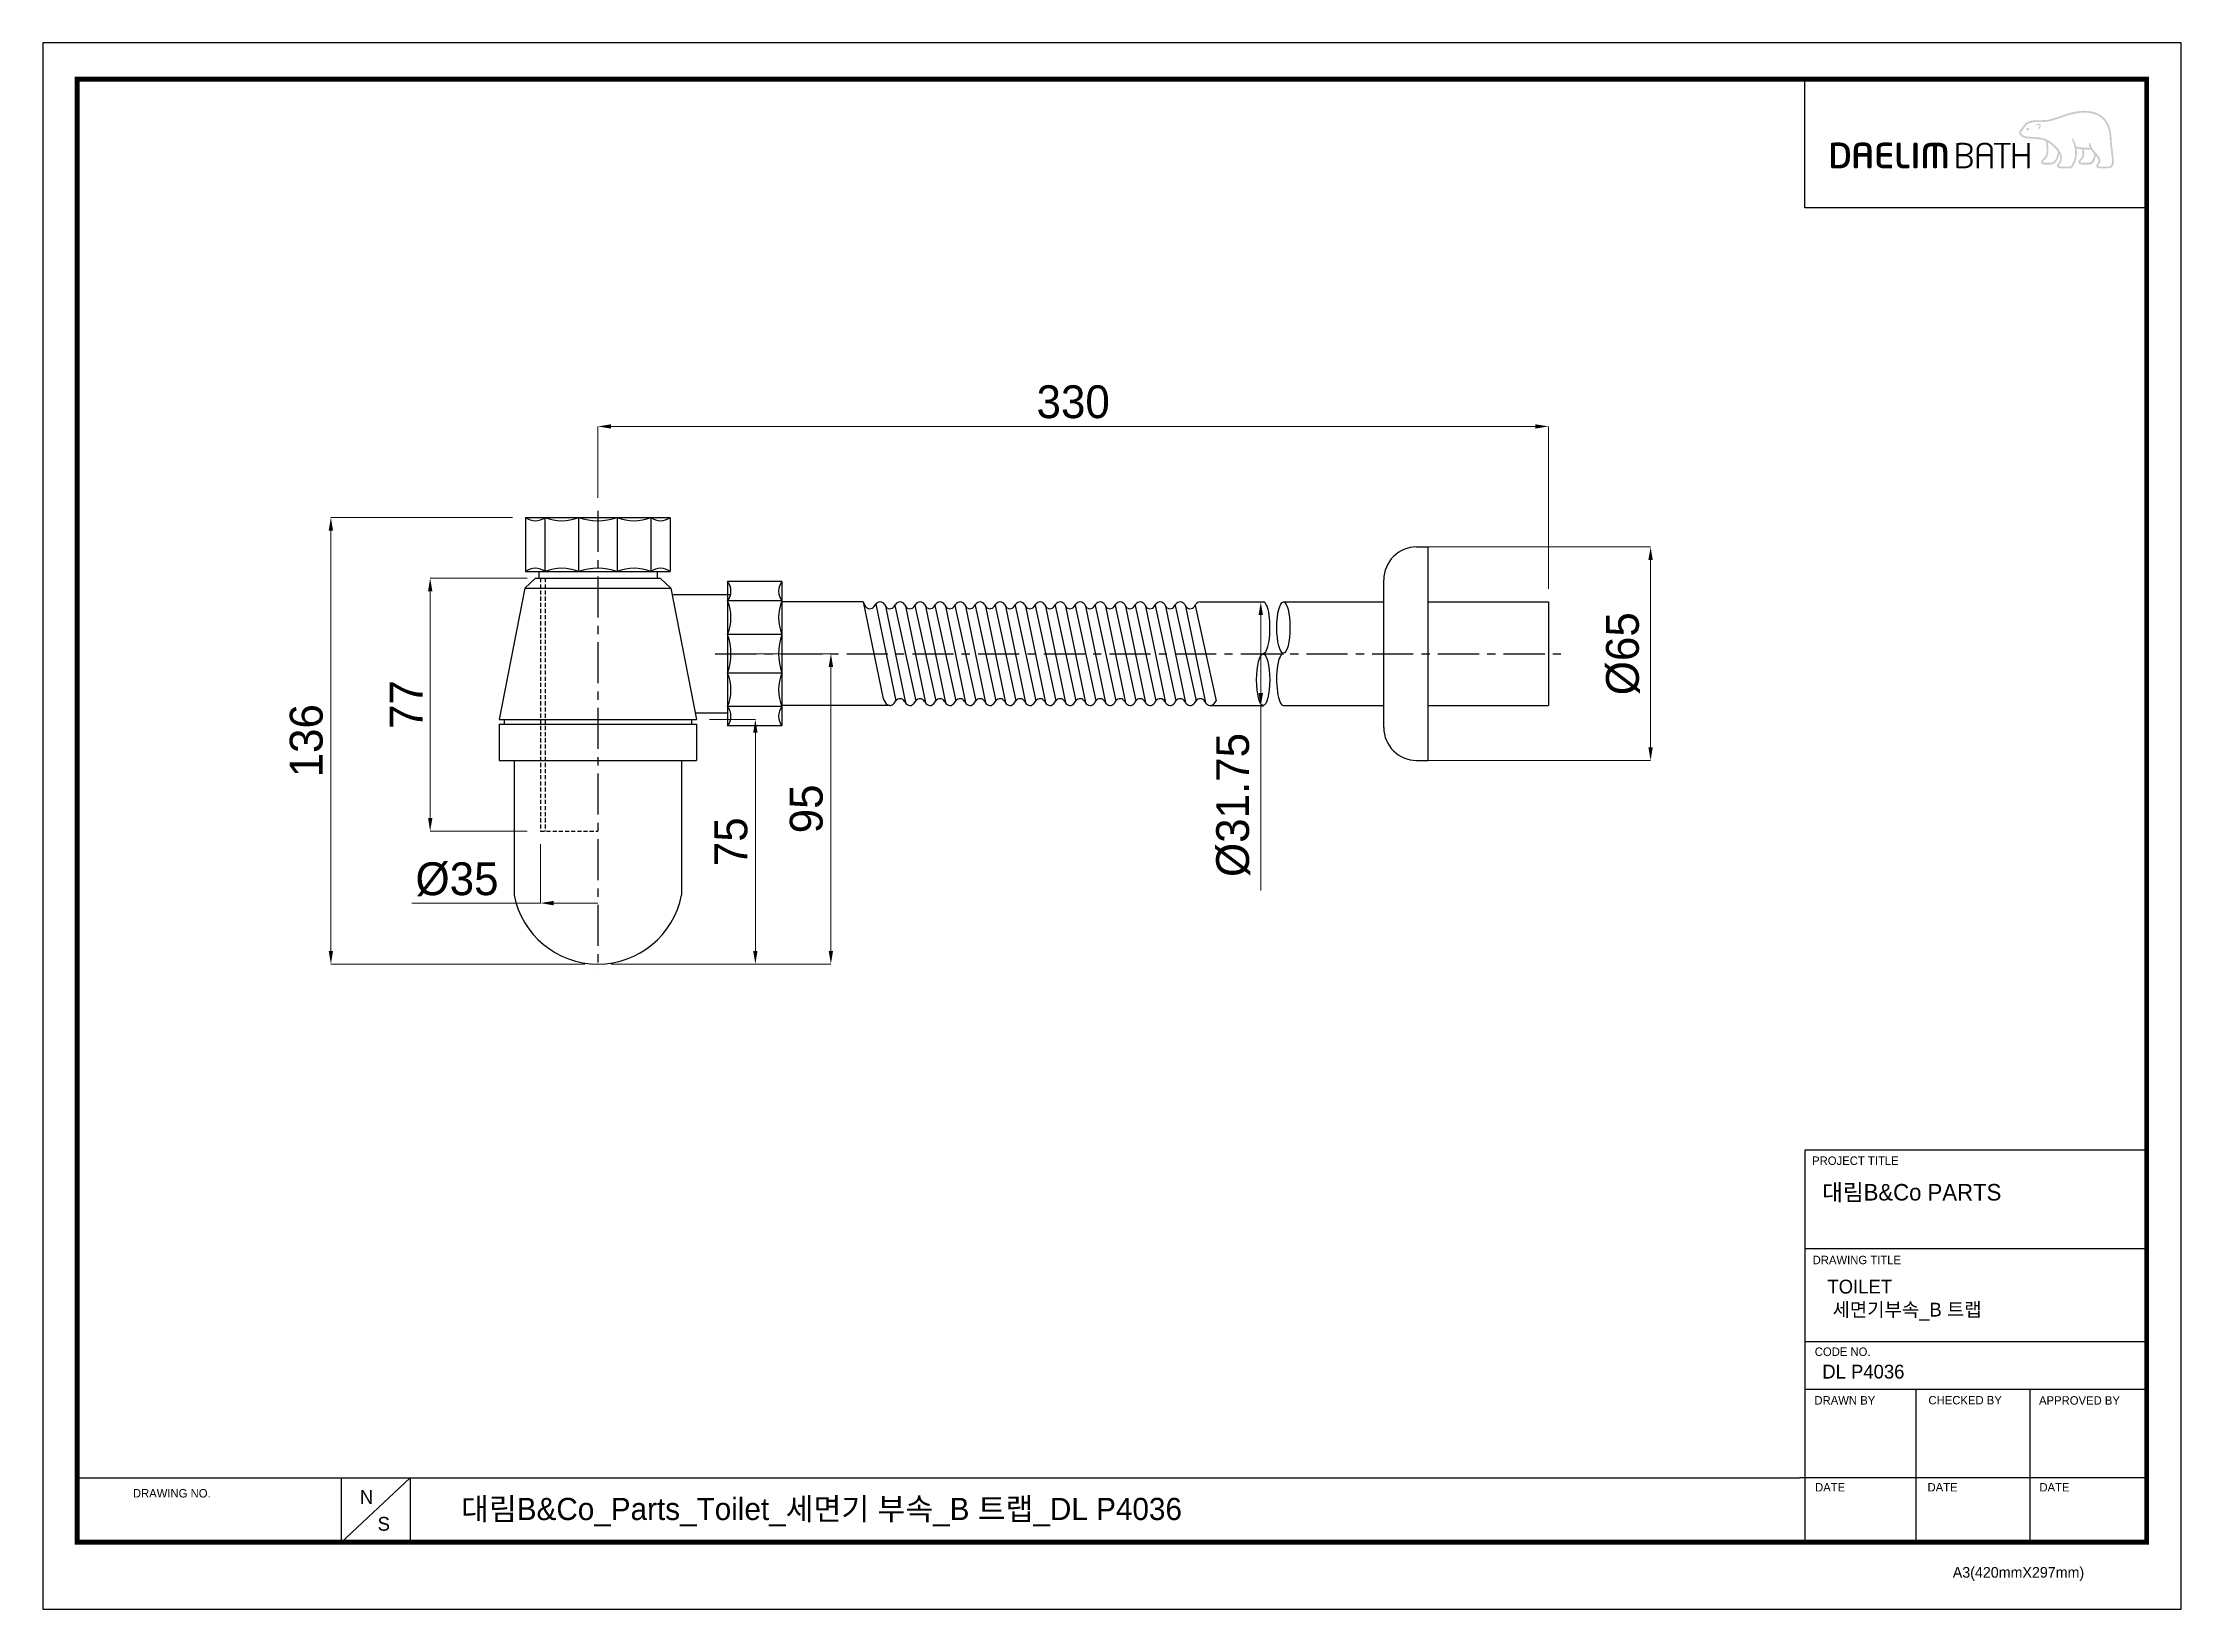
# Model space of a CAD drawing. Extents: x 0 to 651, y 0 to 477.
import ezdxf

# ---------------------------------------------------------------- set-up
doc = ezdxf.new("R2010")
doc.units = 0
doc.header["$LTSCALE"] = 10
doc.header["$MEASUREMENT"] = 0
doc.header["$PDMODE"] = 3
doc.header["$PDSIZE"] = -10
doc.linetypes.add('CENTER', pattern=[2, 1.25, -0.25, 0.25, -0.25])
doc.linetypes.add('HIDDEN', pattern=[0.375, 0.25, -0.125])
doc.layers.get('0').update_dxf_attribs({"linetype": 'CONTINUOUS'})
doc.layers.get('DEFPOINTS').update_dxf_attribs({"linetype": 'CONTINUOUS'})
doc.layers.add('AM_0', color=7, linetype='CONTINUOUS', lineweight=50)
doc.layers.add('Layer 1', color=7, linetype='CONTINUOUS')
doc.layers.add('Layer1', color=1, linetype='CENTER')
doc.styles.add('Daelim Dimension', font='')
doc.styles.get('Daelim Dimension').set_extended_font_data('나눔고딕')
doc.dimstyles.new('DEFAULT', dxfattribs={"dimscale": 2, "dimtxt": 2, "dimasz": 2, "dimexe": 0, "dimexo": 2, "dimgap": 1, "dimtad": 1, "dimdec": 0, "dimzin": 9, "dimdsep": 46, "dimtxsty": 'Daelim Dimension', "dimcen": 0.5, "dimclrd": 5, "dimclre": 5, "dimclrt": 256, "dimadec": 1, "dimazin": 0, "dimtfac": 1, "dimtdec": 0, "dimtix": 1, "dimtmove": 0, "dimatfit": 3, "dimfxl": 0, "dimtolj": 1, "dimtzin": 1, "dimlwd": 9, "dimlwe": 9, "dimarcsym": 0})

msp = doc.modelspace()

# ---------------------------------------------------------------- texts
at = {"color": 5, "ltscale": 40, "style": 'Daelim Dimension'}
for s, height, p in [('PROJECT TITLE', 2.56901, (538.628, 135.297)), ('DRAWING TITLE', 2.56901, (538.792, 105.061)), ('CODE NO.', 2.569, (539.437, 77.139)), ('DRAWN BY', 2.569, (539.336, 62.331)), ('CHECKED BY', 2.569, (574.046, 62.376)), ('APPROVED BY', 2.56901, (607.71, 62.293)), ('DRAWING NO.', 2.56901, (27.441, 34.032)), ('DATE', 2.569, (539.537, 35.853)), ('DATE', 2.569, (573.773, 35.853)), ('DATE', 2.569, (607.828, 35.853)), ('A3(420mmX297mm)', 3.24237, (581.453, 9.609))]:
    msp.add_text(s, height=height, dxfattribs=at).set_placement(p)
at = {"color": 7, "ltscale": 0.5, "insert": (126.109, 222.247), "char_height": 10, "attachment_point": 5, "style": 'Daelim Dimension'}
msp.add_mtext('\\A1;%%C35', dxfattribs=at)
at = {"attachment_point": 1, "style": 'Daelim Dimension'}
for s, insert, char_height, width in [('대림B&Co PARTS', (541.683, 129.495), 5.036, 80.93993), (' TOILET\\P  세면기부속_B 트랩 ', (541.728, 100.349), 4.20412, 70.7511), ('DL P4036', (541.728, 74.457), 4.2041, 70.7511), ('N', (96.529, 36.289), 4.204, 5.86731), ('S', (101.935, 28.112), 4.204, 5.86731)]:
    msp.add_mtext(s, dxfattribs=dict(at, insert=insert, char_height=char_height, width=width))
at = {"color": 2, "insert": (127.34, 33.921), "char_height": 6.75663, "width": 329.70541, "attachment_point": 1, "style": 'Daelim Dimension'}
msp.add_mtext('대림B&Co_Parts_Toilet_세면기 부속_B 트랩_DL P4036', dxfattribs=at)

# ---------------------------------------------------------------- blocks, each defined once
blk = doc.blocks.new('*D0')
at = {"layer": 'AM_0', "color": 5, "lineweight": 9, "transparency": 16777216}
for p, q in [((371.6, 306.71), (370.79, 306.71)), ((370.79, 302.71), (370.79, 278.96)), ((371.6, 274.96), (370.79, 274.96)), ((370.79, 274.96), (370.79, 218.84))]:
    blk.add_line(p, q, dxfattribs=at)
at = {"layer": 'AM_0', "color": 5, "transparency": 16777216}
for points in [[(370.13, 302.71), (371.46, 302.71), (370.79, 306.71)], [(370.13, 278.96), (371.46, 278.96), (370.79, 274.96)]]:
    blk.add_solid(points, dxfattribs=at)
at = {"layer": 'DEFPOINTS', "color": 0, "transparency": 16777216}
for p in [(375.6, 306.71), (370.79, 274.96), (375.6, 274.96)]:
    blk.add_point(p, dxfattribs=at)
at = {"layer": 'AM_0', "color": 7, "lineweight": 0, "transparency": 16777216, "insert": (362.4, 244.9), "char_height": 10, "attachment_point": 5, "rotation": 90, "style": 'Daelim Dimension'}
blk.add_mtext('\\A1;%%c31.75', dxfattribs=at)
blk = doc.blocks.new('*D3')
at = {"color": 5, "lineweight": 9, "transparency": 16777216}
for p, q in [((168.99, 338.46), (168.99, 360.17)), ((172.99, 360.17), (454.38, 360.17)), ((458.38, 310.71), (458.38, 360.17))]:
    blk.add_line(p, q, dxfattribs=at)
at = {"color": 5, "transparency": 16777216}
for points in [[(172.99, 360.83), (172.99, 359.5), (168.99, 360.17)], [(454.38, 360.83), (454.38, 359.5), (458.38, 360.17)]]:
    blk.add_solid(points, dxfattribs=at)
at = {"layer": 'DEFPOINTS', "color": 0, "transparency": 16777216}
for p in [(458.38, 360.17), (168.99, 334.46), (458.38, 306.71)]:
    blk.add_point(p, dxfattribs=at)
at = {"color": 7, "transparency": 16777216, "insert": (313.68, 367.62), "char_height": 10, "attachment_point": 5, "style": 'Daelim Dimension'}
blk.add_mtext('\\A1;330', dxfattribs=at)
blk = doc.blocks.new('*D4')
at = {"color": 5, "lineweight": 9, "ltscale": 0.5, "transparency": 16777216}
for p, q in [((142.99, 332.46), (87.71, 332.46)), ((87.71, 328.46), (87.71, 200.46)), ((164.99, 196.46), (87.71, 196.46))]:
    blk.add_line(p, q, dxfattribs=at)
at = {"color": 5, "ltscale": 0.5, "transparency": 16777216}
for points in [[(87.04, 328.46), (88.37, 328.46), (87.71, 332.46)], [(87.04, 200.46), (88.37, 200.46), (87.71, 196.46)]]:
    blk.add_solid(points, dxfattribs=at)
at = {"layer": 'DEFPOINTS', "color": 0, "ltscale": 0.5, "transparency": 16777216}
for p in [(146.99, 332.46), (87.71, 196.46), (168.99, 196.46)]:
    blk.add_point(p, dxfattribs=at)
at = {"color": 7, "ltscale": 0.5, "transparency": 16777216, "insert": (80.26, 264.46), "char_height": 10, "attachment_point": 5, "rotation": 90, "style": 'Daelim Dimension'}
blk.add_mtext('\\A1;136', dxfattribs=at)
blk = doc.blocks.new('*D5')
at = {"color": 5, "lineweight": 9, "ltscale": 0.5, "transparency": 16777216}
for p, q in [((208.73, 290.96), (239.92, 290.96)), ((239.92, 286.96), (239.92, 200.46)), ((172.99, 196.46), (239.92, 196.46))]:
    blk.add_line(p, q, dxfattribs=at)
at = {"color": 5, "ltscale": 0.5, "transparency": 16777216}
for points in [[(239.26, 286.96), (240.59, 286.96), (239.92, 290.96)], [(239.26, 200.46), (240.59, 200.46), (239.92, 196.46)]]:
    blk.add_solid(points, dxfattribs=at)
at = {"layer": 'DEFPOINTS', "color": 0, "ltscale": 0.5, "transparency": 16777216}
for p in [(204.73, 290.96), (168.99, 196.46), (239.92, 196.46)]:
    blk.add_point(p, dxfattribs=at)
at = {"color": 7, "ltscale": 0.5, "transparency": 16777216, "insert": (232.48, 243.71), "char_height": 10, "attachment_point": 5, "rotation": 90, "style": 'Daelim Dimension'}
blk.add_mtext('\\A1;95', dxfattribs=at)
blk = doc.blocks.new('*D1')
at = {"layer": 'AM_0', "color": 5, "lineweight": 9, "transparency": 16777216}
for p, q in [((421.75, 323.46), (489.46, 323.46)), ((489.46, 319.46), (489.46, 262.46)), ((421.75, 258.46), (489.46, 258.46))]:
    blk.add_line(p, q, dxfattribs=at)
at = {"layer": 'AM_0', "color": 5, "transparency": 16777216}
for points in [[(488.79, 319.46), (490.13, 319.46), (489.46, 323.46)], [(488.79, 262.46), (490.13, 262.46), (489.46, 258.46)]]:
    blk.add_solid(points, dxfattribs=at)
at = {"layer": 'DEFPOINTS', "color": 0, "transparency": 16777216}
for p in [(417.75, 323.46), (417.75, 258.46), (489.46, 258.46)]:
    blk.add_point(p, dxfattribs=at)
at = {"layer": 'AM_0', "color": 7, "lineweight": 0, "transparency": 16777216, "insert": (481.07, 290.96), "char_height": 10, "attachment_point": 5, "rotation": 90, "style": 'Daelim Dimension'}
blk.add_mtext('\\A1;%%c65', dxfattribs=at)
blk = doc.blocks.new('*D6')
at = {"color": 5, "lineweight": 9, "ltscale": 0.5, "transparency": 16777216}
for p, q in [((202.99, 270.96), (216.93, 270.96)), ((216.93, 200.46), (216.93, 266.96)), ((203.88, 196.46), (216.93, 196.46))]:
    blk.add_line(p, q, dxfattribs=at)
at = {"color": 5, "ltscale": 0.5, "transparency": 16777216}
for points in [[(216.26, 266.96), (217.59, 266.96), (216.93, 270.96)], [(216.26, 200.46), (217.59, 200.46), (216.93, 196.46)]]:
    blk.add_solid(points, dxfattribs=at)
at = {"layer": 'DEFPOINTS', "color": 0, "ltscale": 0.5, "transparency": 16777216}
for p in [(198.99, 270.96), (216.93, 270.96), (199.88, 196.46)]:
    blk.add_point(p, dxfattribs=at)
at = {"color": 7, "ltscale": 0.5, "transparency": 16777216, "insert": (209.54, 233.71), "char_height": 10, "attachment_point": 5, "rotation": 90, "style": 'Daelim Dimension'}
blk.add_mtext('\\A1;75', dxfattribs=at)
blk = doc.blocks.new('*D2')
at = {"color": 5, "lineweight": 9, "ltscale": 0.5, "transparency": 16777216}
for p, q in [((147.49, 313.96), (117.94, 313.96)), ((117.94, 240.96), (117.94, 309.96)), ((147.49, 236.96), (117.94, 236.96))]:
    blk.add_line(p, q, dxfattribs=at)
at = {"color": 5, "ltscale": 0.5, "transparency": 16777216}
for points in [[(117.28, 309.96), (118.61, 309.96), (117.94, 313.96)], [(117.28, 240.96), (118.61, 240.96), (117.94, 236.96)]]:
    blk.add_solid(points, dxfattribs=at)
at = {"layer": 'DEFPOINTS', "color": 0, "ltscale": 0.5, "transparency": 16777216}
for p in [(117.94, 313.96), (151.49, 313.96), (151.49, 236.96)]:
    blk.add_point(p, dxfattribs=at)
at = {"color": 7, "ltscale": 0.5, "transparency": 16777216, "insert": (110.61, 275.46), "char_height": 10, "attachment_point": 5, "rotation": 90, "style": 'Daelim Dimension'}
blk.add_mtext('\\A1;77', dxfattribs=at)

# ---------------------------------------------------------------- dimensions: what is measured, and where the dimension line sits
dim = msp.add_linear_dim(base=(458.378, 360.168), p1=(168.988, 334.463), p2=(458.378, 306.713), text='330', dimstyle='DEFAULT', override={"dimtxt": 5, "dimclrd": 5, "dimclre": 5, "dimclrt": 7})
dim.commit()
dim.dimension.update_dxf_attribs({"geometry": '*D3', "text_midpoint": (313.683, 367.619)})
at = {"ltscale": 0.5}
for base, p1, p2, picture, middle in [((87.708, 196.463), (146.988, 332.463), (168.988, 196.463), '*D4', (87.708, 264.463)), ((239.922432, 196.462781), (204.727695, 290.962784), (168.987562, 196.462781), '*D5', (239.922432, 243.712782)), ((216.927774429, 270.962783813), (199.882266998, 196.462783813), (198.98756218, 270.962783813), '*D6', (216.927774429, 233.712783813))]:
    dim = msp.add_linear_dim(base=base, p1=p1, p2=p2, angle=90, dimstyle='DEFAULT', override={"dimtxt": 5, "dimclrd": 5, "dimclre": 5, "dimclrt": 7}, dxfattribs=at)
    dim.commit()
    dim.dimension.update_dxf_attribs({"geometry": picture, "text_midpoint": middle, "dimtype": 128})
dim = msp.add_linear_dim(base=(117.942, 313.963), p1=(151.488, 236.963), p2=(151.488, 313.963), angle=90, dimstyle='DEFAULT', override={"dimtxt": 5, "dimclrd": 5, "dimclre": 5, "dimclrt": 7}, dxfattribs=at)
dim.commit()
dim.dimension.update_dxf_attribs({"geometry": '*D2', "text_midpoint": (110.606, 275.463)})
at = {"layer": 'AM_0', "lineweight": 0}
dim = msp.add_linear_dim(base=(489.46, 258.463), p1=(417.747, 323.463), p2=(417.747, 258.463), angle=90, text='%%c<>', dimstyle='DEFAULT', override={"dimtxt": 5, "dimclrd": 5, "dimclre": 5, "dimclrt": 7}, dxfattribs=at)
dim.commit()
dim.dimension.update_dxf_attribs({"geometry": '*D1', "text_midpoint": (481.073, 290.963)})
dim = msp.add_linear_dim(base=(370.792, 274.963), p1=(375.598, 306.713), p2=(375.598, 274.963), angle=90, text='%%c<>', dimstyle='DEFAULT', override={"dimtxt": 5, "dimdec": 2, "dimclrd": 5, "dimclre": 5, "dimclrt": 7}, dxfattribs=at)
dim.commit()
dim.dimension.update_dxf_attribs({"geometry": '*D0', "text_midpoint": (370.792, 244.9), "dimtype": 128})

# ---------------------------------------------------------------- hatches: boundary and pattern name
h = msp.add_hatch(color=5)
edge = h.paths.add_edge_path()
edge.add_spline(control_points=[(627.751, 453.862), (625.413, 456.484), (621.772, 456.51), (619.125, 456.074)], knot_values=[4, 4, 4, 4, 5, 5, 5, 5], degree=3, periodic=0)
edge.add_spline(control_points=[(619.125, 456.074), (617.515, 455.808), (615.955, 455.274), (614.45, 454.765)], knot_values=[5, 5, 5, 5, 6, 6, 6, 6], degree=3, periodic=0)
edge.add_spline(control_points=[(614.45, 454.765), (613.199, 454.334), (611.894, 453.889), (610.591, 453.606)], knot_values=[6, 6, 6, 6, 7, 7, 7, 7], degree=3, periodic=0)
edge.add_spline(control_points=[(610.591, 453.606), (609.689, 453.415), (608.549, 453.41), (607.548, 453.405)], knot_values=[7, 7, 7, 7, 8, 8, 8, 8], degree=3, periodic=0)
edge.add_spline(control_points=[(607.548, 453.405), (607.548, 453.405), (606.59, 453.389), (606.59, 453.389)], knot_values=[8.00001, 8.00001, 8.00001, 8.00001, 9, 9, 9, 9], degree=3, periodic=0)
edge.add_spline(control_points=[(606.59, 453.389), (604.706, 453.344), (603.417, 452.692), (602.777, 451.454)], knot_values=[9, 9, 9, 9, 10, 10, 10, 10], degree=3, periodic=0)
edge.add_spline(control_points=[(602.777, 451.454), (602.777, 451.454), (602.745, 451.4), (602.745, 451.4)], knot_values=[10.00001, 10.00001, 10.00001, 10.00001, 11, 11, 11, 11], degree=3, periodic=0)
edge.add_spline(control_points=[(602.745, 451.4), (602.64, 451.22), (602.501, 451.064), (602.337, 450.911)], knot_values=[11, 11, 11, 11, 12, 12, 12, 12], degree=3, periodic=0)
edge.add_spline(control_points=[(602.337, 450.911), (602.164, 450.74), (601.988, 450.566), (601.865, 450.343)], knot_values=[12, 12, 12, 12, 13, 13, 13, 13], degree=3, periodic=0)
edge.add_spline(control_points=[(601.865, 450.343), (601.621, 449.919), (601.599, 449.49), (601.803, 449.099)], knot_values=[13, 13, 13, 13, 14, 14, 14, 14], degree=3, periodic=0)
edge.add_spline(control_points=[(601.803, 449.099), (602.208, 448.341), (603.346, 447.937), (604.026, 447.886), (604.026, 447.886), (605.039, 447.825), (605.039, 447.825)], knot_values=[14, 14, 14, 14, 15, 15, 15, 16, 16, 16, 16], degree=3, periodic=0)
edge.add_spline(control_points=[(605.039, 447.825), (606.114, 447.76), (607.456, 447.684), (608.251, 447.541)], knot_values=[16, 16, 16, 16, 17, 17, 17, 17], degree=3, periodic=0)
edge.add_spline(control_points=[(608.251, 447.541), (608.757, 447.451), (609.243, 447.294), (609.695, 447.089)], knot_values=[17, 17, 17, 17, 18, 18, 18, 18], degree=3, periodic=0)
edge.add_spline(control_points=[(609.695, 447.089), (609.719, 447.039), (610.119, 445.568), (610.034, 443.945)], knot_values=[18, 18, 18, 18, 19, 19, 19, 19], degree=3, periodic=0)
edge.add_spline(control_points=[(610.034, 443.945), (609.967, 442.465), (609.31, 441.952), (608.848, 441.575)], knot_values=[19, 19, 19, 19, 20, 20, 20, 20], degree=3, periodic=0)
edge.add_spline(control_points=[(608.848, 441.575), (608.842, 441.568), (608.386, 441.215), (608.357, 440.775)], knot_values=[20, 20, 20, 20, 21, 21, 21, 21], degree=3, periodic=0)
edge.add_spline(control_points=[(608.357, 440.775), (608.333, 440.539), (608.396, 440.324), (608.539, 440.177)], knot_values=[21, 21, 21, 21, 22, 22, 22, 22], degree=3, periodic=0)
edge.add_spline(control_points=[(608.539, 440.177), (608.696, 440.005), (608.928, 439.925), (609.233, 439.925), (609.233, 439.925), (611.275, 439.925), (611.275, 439.925)], knot_values=[22, 22, 22, 22, 23, 23, 23, 24, 24, 24, 24], degree=3, periodic=0)
edge.add_spline(control_points=[(611.275, 439.925), (612.951, 439.925), (613.661, 441.881), (613.837, 443.247)], knot_values=[24, 24, 24, 24, 25, 25, 25, 25], degree=3, periodic=0)
edge.add_spline(control_points=[(613.837, 443.247), (614.333, 442.269), (614.321, 441.163), (613.692, 440.463)], knot_values=[25, 25, 25, 25, 26, 26, 26, 26], degree=3, periodic=0)
edge.add_spline(control_points=[(613.692, 440.463), (613.692, 440.463), (613.147, 439.958), (613.209, 439.473)], knot_values=[26.00001, 26.00001, 26.00001, 26.00001, 27, 27, 27, 27], degree=3, periodic=0)
edge.add_spline(control_points=[(613.209, 439.473), (613.26, 438.961), (613.684, 438.758), (614.027, 438.758), (614.027, 438.758), (616.94, 438.758), (616.94, 438.758)], knot_values=[27, 27, 27, 27, 28, 28, 28, 29, 29, 29, 29], degree=3, periodic=0)
edge.add_spline(control_points=[(616.94, 438.758), (617.454, 438.758), (617.862, 438.992), (618.134, 439.437)], knot_values=[29, 29, 29, 29, 30, 30, 30, 30], degree=3, periodic=0)
edge.add_spline(control_points=[(618.134, 439.437), (619.324, 441.395), (619.383, 443.326), (619.125, 444.828)], knot_values=[30, 30, 30, 30, 31, 31, 31, 31], degree=3, periodic=0)
edge.add_spline(control_points=[(619.125, 444.828), (619.478, 444.756), (620.073, 444.647), (620.797, 444.569)], knot_values=[31, 31, 31, 31, 32, 32, 32, 32], degree=3, periodic=0)
edge.add_spline(control_points=[(620.797, 444.569), (620.843, 444.362), (620.924, 443.906), (620.924, 443.906)], knot_values=[32, 32, 32, 32, 33, 33, 33, 33], degree=3, periodic=0)
edge.add_spline(control_points=[(620.924, 443.906), (620.94, 443.731), (620.94, 443.575), (620.94, 443.429)], knot_values=[33, 33, 33, 33, 34, 34, 34, 34], degree=3, periodic=0)
edge.add_spline(control_points=[(620.94, 443.429), (620.94, 442.299), (620.44, 441.812), (620.158, 441.536)], knot_values=[34, 34, 34, 34, 35, 35, 35, 35], degree=3, periodic=0)
edge.add_spline(control_points=[(620.158, 441.536), (620.149, 441.534), (619.768, 441.146), (619.724, 440.82)], knot_values=[35, 35, 35, 35, 36, 36, 36, 36], degree=3, periodic=0)
edge.add_spline(control_points=[(619.724, 440.82), (619.724, 440.82), (619.643, 440.482), (619.934, 440.185)], knot_values=[36.00001, 36.00001, 36.00001, 36.00001, 37, 37, 37, 37], degree=3, periodic=0)
edge.add_spline(control_points=[(619.934, 440.185), (620.097, 440.015), (620.357, 439.925), (620.7, 439.925), (620.7, 439.925), (622.958, 439.925), (622.958, 439.925)], knot_values=[37, 37, 37, 37, 38, 38, 38, 39, 39, 39, 39], degree=3, periodic=0)
edge.add_spline(control_points=[(622.958, 439.925), (624.404, 439.925), (624.848, 441.71), (624.991, 442.629)], knot_values=[39, 39, 39, 39, 40, 40, 40, 40], degree=3, periodic=0)
edge.add_spline(control_points=[(624.991, 442.629), (625.25, 442.302), (625.542, 441.912), (625.718, 441.536)], knot_values=[40, 40, 40, 40, 41, 41, 41, 41], degree=3, periodic=0)
edge.add_spline(control_points=[(625.718, 441.536), (625.837, 441.282), (625.857, 440.999), (625.766, 440.732)], knot_values=[41, 41, 41, 41, 42, 42, 42, 42], degree=3, periodic=0)
edge.add_spline(control_points=[(625.766, 440.732), (625.619, 440.253), (625.012, 439.91), (625.137, 439.335)], knot_values=[42, 42, 42, 42, 43, 43, 43, 43], degree=3, periodic=0)
edge.add_spline(control_points=[(625.137, 439.335), (625.242, 438.892), (625.613, 438.758), (625.998, 438.758), (625.998, 438.758), (628.897, 438.758), (628.897, 438.758)], knot_values=[43, 43, 43, 43, 44, 44, 44, 45, 45, 45, 45], degree=3, periodic=0)
edge.add_spline(control_points=[(628.897, 438.758), (628.921, 438.758), (629.502, 438.751), (629.966, 439.247)], knot_values=[45, 45, 45, 45, 46, 46, 46, 46], degree=3, periodic=0)
edge.add_spline(control_points=[(629.966, 439.247), (630.402, 439.716), (630.568, 440.413), (630.469, 441.384)], knot_values=[46, 46, 46, 46, 47, 47, 47, 47], degree=3, periodic=0)
edge.add_spline(control_points=[(630.469, 441.384), (630.469, 441.384), (630.031, 445.179), (630.031, 445.179)], knot_values=[0, 0, 0, 0, 1, 1, 1, 1], degree=3, periodic=0)
edge.add_spline(control_points=[(630.031, 445.179), (629.87, 446.28), (629.845, 446.873), (629.817, 447.458), (629.817, 447.458), (629.712, 448.955), (629.712, 448.955)], knot_values=[1, 1, 1, 1, 2, 2, 2, 3, 3, 3, 3], degree=3, periodic=0)
edge.add_spline(control_points=[(629.712, 448.955), (629.492, 450.999), (628.827, 452.652), (627.751, 453.862)], knot_values=[3, 3, 3, 3, 4, 4, 4, 4], degree=3, periodic=0)
edge = h.paths.add_edge_path(flags=16)
edge.add_spline(control_points=[(610.71, 453.065), (612.051, 453.354), (613.365, 453.804), (614.632, 454.236)], knot_values=[31, 31, 31, 31, 32, 32, 32, 32], degree=3, periodic=0)
edge.add_spline(control_points=[(614.632, 454.236), (616.111, 454.744), (617.65, 455.267), (619.221, 455.531)], knot_values=[32, 32, 32, 32, 33, 33, 33, 33], degree=3, periodic=0)
edge.add_spline(control_points=[(619.221, 455.531), (621.729, 455.943), (625.167, 455.92), (627.326, 453.494)], knot_values=[33, 33, 33, 33, 34, 34, 34, 34], degree=3, periodic=0)
edge.add_spline(control_points=[(627.326, 453.494), (628.328, 452.37), (628.946, 450.822), (629.155, 448.896), (629.155, 448.896), (629.26, 447.431), (629.26, 447.431)], knot_values=[34, 34, 34, 34, 35, 35, 35, 36, 36, 36, 36], degree=3, periodic=0)
edge.add_spline(control_points=[(629.26, 447.431), (629.287, 446.839), (629.321, 446.227), (629.478, 445.104), (629.478, 445.104), (629.912, 441.322), (629.912, 441.322)], knot_values=[36, 36, 36, 36, 37, 37, 37, 38, 38, 38, 38], degree=3, periodic=0)
edge.add_spline(control_points=[(629.912, 441.322), (629.987, 440.537), (629.864, 439.974), (629.565, 439.634)], knot_values=[38, 38, 38, 38, 39, 39, 39, 39], degree=3, periodic=0)
edge.add_spline(control_points=[(629.565, 439.634), (629.28, 439.315), (628.921, 439.311), (628.897, 439.311), (628.897, 439.311), (626.047, 439.311), (626.047, 439.311)], knot_values=[0, 0, 0, 0, 1, 1, 1, 2, 2, 2, 2], degree=3, periodic=0)
edge.add_spline(control_points=[(626.047, 439.311), (625.871, 439.311), (625.736, 439.387), (625.736, 439.591)], knot_values=[2, 2, 2, 2, 3, 3, 3, 3], degree=3, periodic=0)
edge.add_spline(control_points=[(625.736, 439.591), (625.736, 439.889), (626.117, 440.134), (626.262, 440.518)], knot_values=[3, 3, 3, 3, 4, 4, 4, 4], degree=3, periodic=0)
edge.add_spline(control_points=[(626.262, 440.518), (626.422, 440.929), (626.404, 441.377), (626.222, 441.776)], knot_values=[4, 4, 4, 4, 5, 5, 5, 5], degree=3, periodic=0)
edge.add_spline(control_points=[(626.222, 441.776), (625.881, 442.491), (625.375, 443.057), (624.89, 443.604)], knot_values=[5, 5, 5, 5, 6, 6, 6, 6], degree=3, periodic=0)
edge.add_spline(control_points=[(624.89, 443.604), (624.196, 444.38), (623.456, 445.126), (623.408, 446.194)], knot_values=[6, 6, 6, 6, 7, 7, 7, 7], degree=3, periodic=0)
edge.add_spline(control_points=[(623.408, 446.194), (623.394, 446.346), (623.329, 446.496), (623.172, 446.491)], knot_values=[7, 7, 7, 7, 8, 8, 8, 8], degree=3, periodic=0)
edge.add_spline(control_points=[(623.172, 446.491), (623.024, 446.484), (622.919, 446.346), (622.925, 446.149)], knot_values=[8, 8, 8, 8, 9, 9, 9, 9], degree=3, periodic=0)
edge.add_spline(control_points=[(622.925, 446.149), (622.958, 445.742), (623.065, 445.371), (623.204, 445.035)], knot_values=[9, 9, 9, 9, 10, 10, 10, 10], degree=3, periodic=0)
edge.add_spline(control_points=[(623.204, 445.035), (621.328, 444.953), (619.445, 445.325), (618.993, 445.418)], knot_values=[10, 10, 10, 10, 11, 11, 11, 11], degree=3, periodic=0)
edge.add_spline(control_points=[(618.993, 445.418), (618.663, 446.763), (618.122, 447.632), (618.116, 447.651)], knot_values=[11, 11, 11, 11, 12, 12, 12, 12], degree=3, periodic=0)
edge.add_spline(control_points=[(618.116, 447.651), (618.031, 447.787), (617.888, 447.832), (617.783, 447.767)], knot_values=[12, 12, 12, 12, 13, 13, 13, 13], degree=3, periodic=0)
edge.add_spline(control_points=[(617.783, 447.767), (617.672, 447.701), (617.65, 447.541), (617.731, 447.41)], knot_values=[13, 13, 13, 13, 14, 14, 14, 14], degree=3, periodic=0)
edge.add_spline(control_points=[(617.731, 447.41), (617.753, 447.372), (619.986, 443.575), (617.658, 439.718)], knot_values=[14, 14, 14, 14, 15, 15, 15, 15], degree=3, periodic=0)
edge.add_spline(control_points=[(617.658, 439.718), (617.493, 439.441), (617.26, 439.311), (616.94, 439.311), (616.94, 439.311), (614.041, 439.311), (614.041, 439.311)], knot_values=[15, 15, 15, 15, 16, 16, 16, 17, 17, 17, 17], degree=3, periodic=0)
edge.add_spline(control_points=[(614.041, 439.311), (613.922, 439.311), (613.746, 439.396), (613.746, 439.592)], knot_values=[17, 17, 17, 17, 18, 18, 18, 18], degree=3, periodic=0)
edge.add_spline(control_points=[(613.746, 439.592), (613.746, 439.794), (614.025, 440.092), (614.025, 440.092)], knot_values=[18, 18, 18, 18, 19, 19, 19, 19], degree=3, periodic=0)
edge.add_spline(control_points=[(614.025, 440.092), (615.189, 441.395), (614.602, 443.424), (613.478, 444.766)], knot_values=[19, 19, 19, 19, 20, 20, 20, 20], degree=3, periodic=0)
edge.add_spline(control_points=[(613.478, 444.766), (612.39, 446.061), (610.615, 447.689), (608.347, 448.093)], knot_values=[20, 20, 20, 20, 21, 21, 21, 21], degree=3, periodic=0)
edge.add_spline(control_points=[(608.347, 448.093), (607.528, 448.236), (606.164, 448.317), (605.067, 448.379), (605.067, 448.379), (604.068, 448.436), (604.068, 448.436)], knot_values=[21, 21, 21, 21, 22, 22, 22, 23, 23, 23, 23], degree=3, periodic=0)
edge.add_spline(control_points=[(604.068, 448.436), (603.51, 448.481), (602.592, 448.82), (602.301, 449.355)], knot_values=[23, 23, 23, 23, 24, 24, 24, 24], degree=3, periodic=0)
edge.add_spline(control_points=[(602.301, 449.355), (602.178, 449.578), (602.194, 449.812), (602.354, 450.062)], knot_values=[24, 24, 24, 24, 25, 25, 25, 25], degree=3, periodic=0)
edge.add_spline(control_points=[(602.354, 450.062), (602.446, 450.227), (602.592, 450.372), (602.739, 450.518)], knot_values=[25, 25, 25, 25, 26, 26, 26, 26], degree=3, periodic=0)
edge.add_spline(control_points=[(602.739, 450.518), (602.912, 450.7), (603.088, 450.88), (603.231, 451.125)], knot_values=[26, 26, 26, 26, 27, 27, 27, 27], degree=3, periodic=0)
edge.add_spline(control_points=[(603.231, 451.125), (603.231, 451.125), (603.274, 451.199), (603.274, 451.199)], knot_values=[27.00001, 27.00001, 27.00001, 27.00001, 28, 28, 28, 28], degree=3, periodic=0)
edge.add_spline(control_points=[(603.274, 451.199), (603.826, 452.246), (604.934, 452.792), (606.61, 452.837)], knot_values=[28, 28, 28, 28, 29, 29, 29, 29], degree=3, periodic=0)
edge.add_spline(control_points=[(606.61, 452.837), (606.61, 452.837), (607.548, 452.847), (607.548, 452.847)], knot_values=[29.00001, 29.00001, 29.00001, 29.00001, 30, 30, 30, 30], degree=3, periodic=0)
edge.add_spline(control_points=[(607.548, 452.847), (608.571, 452.854), (609.748, 452.858), (610.71, 453.065)], knot_values=[30, 30, 30, 30, 31, 31, 31, 31], degree=3, periodic=0)
edge = h.paths.add_edge_path(flags=0)
edge.add_spline(control_points=[(607.952, 452.282), (608.144, 452.135), (608.271, 451.921), (608.238, 451.661)], knot_values=[8, 8, 8, 8, 9, 9, 9, 9], degree=3, periodic=0)
edge.add_spline(control_points=[(608.238, 451.661), (608.2, 451.288), (607.877, 450.887), (607.633, 450.764)], knot_values=[7, 7, 7, 7, 8, 8, 8, 8], degree=3, periodic=0)
edge.add_spline(control_points=[(607.633, 450.764), (607.548, 450.73), (607.438, 450.75), (607.405, 450.834)], knot_values=[6, 6, 6, 6, 7, 7, 7, 7], degree=3, periodic=0)
edge.add_spline(control_points=[(607.405, 450.834), (607.363, 450.917), (607.415, 451.021), (607.496, 451.071)], knot_values=[5, 5, 5, 5, 6, 6, 6, 6], degree=3, periodic=0)
edge.add_spline(control_points=[(607.496, 451.071), (607.633, 451.154), (607.837, 451.423), (607.861, 451.654)], knot_values=[4, 4, 4, 4, 5, 5, 5, 5], degree=3, periodic=0)
edge.add_spline(control_points=[(607.861, 451.654), (607.877, 451.794), (607.837, 451.906), (607.724, 451.986)], knot_values=[3, 3, 3, 3, 4, 4, 4, 4], degree=3, periodic=0)
edge.add_spline(control_points=[(607.724, 451.986), (607.425, 452.197), (607.076, 451.783), (607.04, 451.754)], knot_values=[2, 2, 2, 2, 3, 3, 3, 3], degree=3, periodic=0)
edge.add_spline(control_points=[(607.04, 451.754), (606.976, 451.682), (606.867, 451.664), (606.806, 451.723)], knot_values=[1, 1, 1, 1, 2, 2, 2, 2], degree=3, periodic=0)
edge.add_spline(control_points=[(606.806, 451.723), (606.729, 451.783), (606.742, 451.896), (606.806, 451.971)], knot_values=[0, 0, 0, 0, 1, 1, 1, 1], degree=3, periodic=0)
edge.add_spline(control_points=[(606.806, 451.971), (606.99, 452.171), (607.496, 452.596), (607.952, 452.282)], knot_values=[9, 9, 9, 9, 10, 10, 10, 10], degree=3, periodic=0)
edge = h.paths.add_edge_path(flags=16)
edge.add_spline(control_points=[(610.557, 443.919), (610.615, 445.092), (610.442, 446.168), (610.314, 446.763), (610.314, 446.763), (612.136, 445.721), (613.466, 443.85)], knot_values=[5, 5, 5, 5, 6, 6, 6, 7, 7, 7, 7], degree=3, periodic=0)
edge.add_spline(control_points=[(613.466, 443.85), (613.365, 443.057), (612.921, 440.446), (611.275, 440.446), (611.275, 440.446), (609.233, 440.446), (609.233, 440.446)], knot_values=[0, 0, 0, 0, 1, 1, 1, 2, 2, 2, 2], degree=3, periodic=0)
edge.add_spline(control_points=[(609.233, 440.446), (609.076, 440.446), (608.904, 440.572), (608.904, 440.768)], knot_values=[2, 2, 2, 2, 3, 3, 3, 3], degree=3, periodic=0)
edge.add_spline(control_points=[(608.904, 440.768), (608.904, 440.965), (609.158, 441.162), (609.181, 441.17)], knot_values=[3, 3, 3, 3, 4, 4, 4, 4], degree=3, periodic=0)
edge.add_spline(control_points=[(609.181, 441.17), (609.695, 441.579), (610.472, 442.207), (610.557, 443.919)], knot_values=[4, 4, 4, 4, 5, 5, 5, 5], degree=3, periodic=0)
edge = h.paths.add_edge_path(flags=0)
edge.add_spline(control_points=[(604.821, 450.88), (604.821, 450.88), (604.887, 450.849), (604.791, 450.737)], knot_values=[1.00001, 1.00001, 1.00001, 1.00001, 2, 2, 2, 2], degree=3, periodic=0)
edge.add_spline(control_points=[(604.791, 450.737), (604.545, 450.392), (604.296, 450.316), (604.296, 450.316)], knot_values=[2, 2, 2, 2, 2.99999, 2.99999, 2.99999, 2.99999], degree=3, periodic=0)
edge.add_spline(control_points=[(604.296, 450.316), (604.296, 450.316), (604.111, 450.251), (604.006, 450.376)], knot_values=[3.00001, 3.00001, 3.00001, 3.00001, 4, 4, 4, 4], degree=3, periodic=0)
edge.add_spline(control_points=[(604.006, 450.376), (603.798, 450.621), (603.786, 450.761), (603.786, 450.761), (603.786, 450.761), (603.768, 450.866), (603.873, 450.89)], knot_values=[4, 4, 4, 4, 5, 5, 5, 6, 6, 6, 6], degree=3, periodic=0)
edge.add_spline(control_points=[(604.821, 450.88), (604.296, 451.083), (603.873, 450.89), (603.873, 450.89)], knot_values=[0.00001, 0.00001, 0.00001, 0.00001, 1, 1, 1, 1], degree=3, periodic=0)
edge = h.paths.add_edge_path(flags=16)
edge.add_spline(control_points=[(621.358, 444.525), (621.997, 444.478), (622.796, 444.449), (623.482, 444.49)], knot_values=[6, 6, 6, 6, 7, 7, 7, 7], degree=3, periodic=0)
edge.add_spline(control_points=[(623.482, 444.49), (623.743, 444.08), (624.18, 443.564), (624.515, 443.178)], knot_values=[7, 7, 7, 7, 8, 8, 8, 8], degree=3, periodic=0)
edge.add_spline(control_points=[(624.515, 443.178), (624.509, 443.145), (624.332, 440.446), (622.958, 440.446)], knot_values=[9, 9, 9, 9, 10, 10, 10, 10], degree=3, periodic=0)
edge.add_spline(control_points=[(622.958, 440.446), (622.958, 440.446), (620.634, 440.446), (620.634, 440.446)], knot_values=[0, 0, 0, 0, 1, 1, 1, 1], degree=3, periodic=0)
edge.add_spline(control_points=[(620.634, 440.446), (620.452, 440.446), (620.315, 440.588), (620.315, 440.768)], knot_values=[1, 1, 1, 1, 2, 2, 2, 2], degree=3, periodic=0)
edge.add_spline(control_points=[(620.315, 440.768), (620.315, 440.941), (620.509, 441.153), (620.523, 441.162)], knot_values=[2, 2, 2, 2, 3, 3, 3, 3], degree=3, periodic=0)
edge.add_spline(control_points=[(620.523, 441.162), (621.001, 441.621), (621.481, 442.248), (621.481, 443.419)], knot_values=[3, 3, 3, 3, 4, 4, 4, 4], degree=3, periodic=0)
edge.add_spline(control_points=[(621.481, 443.419), (621.481, 443.587), (621.471, 443.771), (621.447, 443.961)], knot_values=[4, 4, 4, 4, 5, 5, 5, 5], degree=3, periodic=0)
edge.add_spline(control_points=[(621.447, 443.961), (621.447, 443.961), (621.386, 444.3), (621.358, 444.525)], knot_values=[5.00001, 5.00001, 5.00001, 5.00001, 6, 6, 6, 6], degree=3, periodic=0)
h = msp.add_hatch(color=5)
edge = h.paths.add_edge_path()
edge.add_spline(control_points=[(550.131, 443.381), (550.131, 445.523), (548.989, 446.659), (546.827, 446.659)], knot_values=[7, 7, 7, 7, 8, 8, 8, 8], degree=3, periodic=0)
edge.add_spline(control_points=[(546.827, 446.659), (546.036, 446.659), (545.033, 446.611), (544.707, 446.557)], knot_values=[0, 0, 0, 0, 1, 1, 1, 1], degree=3, periodic=0)
edge.add_spline(control_points=[(544.707, 446.557), (544.503, 446.521), (544.37, 446.37), (544.37, 446.166), (544.37, 446.166), (544.37, 439.23), (544.37, 439.23)], knot_values=[1, 1, 1, 1, 2, 2, 2, 3, 3, 3, 3], degree=3, periodic=0)
edge.add_spline(control_points=[(544.37, 439.23), (544.37, 439.014), (544.503, 438.87), (544.72, 438.822)], knot_values=[3, 3, 3, 3, 4, 4, 4, 4], degree=3, periodic=0)
edge.add_spline(control_points=[(544.72, 438.822), (545.033, 438.782), (546.029, 438.73), (546.827, 438.73)], knot_values=[4, 4, 4, 4, 5, 5, 5, 5], degree=3, periodic=0)
edge.add_spline(control_points=[(546.827, 438.73), (548.989, 438.73), (550.131, 439.865), (550.131, 442.012), (550.131, 442.012), (550.131, 443.381), (550.131, 443.381)], knot_values=[5, 5, 5, 5, 6, 6, 6, 7, 7, 7, 7], degree=3, periodic=0)
edge = h.paths.add_edge_path(flags=16)
edge.add_spline(control_points=[(546.82, 445.589), (548.261, 445.589), (548.904, 444.904), (548.904, 443.381), (548.904, 443.381), (548.904, 443.039), (548.904, 442.696)], knot_values=[4, 4, 4, 4, 5, 5, 5, 5.5, 5.5, 5.5, 5.5], degree=3, periodic=0)
edge.add_spline(control_points=[(548.904, 442.696), (548.904, 442.354), (548.904, 442.012), (548.904, 442.012)], knot_values=[5.5, 5.5, 5.5, 5.5, 6, 6, 6, 6], degree=3, periodic=0)
edge.add_spline(control_points=[(548.904, 442.012), (548.904, 440.525), (548.221, 439.799), (546.827, 439.799)], knot_values=[0, 0, 0, 0, 1, 1, 1, 1], degree=3, periodic=0)
edge.add_spline(control_points=[(546.827, 439.799), (546.827, 439.799), (545.869, 439.815), (545.621, 439.825), (545.621, 439.825), (545.621, 445.53), (545.621, 445.53)], knot_values=[1.00001, 1.00001, 1.00001, 1.00001, 2, 2, 2, 3, 3, 3, 3], degree=3, periodic=0)
edge.add_spline(control_points=[(545.621, 445.53), (546.12, 445.583), (546.82, 445.589), (546.82, 445.589)], knot_values=[3, 3, 3, 3, 4, 4, 4, 4], degree=3, periodic=0)
h = msp.add_hatch(color=5)
edge = h.paths.add_edge_path()
edge.add_spline(control_points=[(556.713, 444.425), (556.713, 445.97), (555.969, 446.659), (554.314, 446.659)], knot_values=[13, 13, 13, 13, 14, 14, 14, 14], degree=3, periodic=0)
edge.add_spline(control_points=[(554.314, 446.659), (554.314, 446.659), (553.709, 446.659), (553.709, 446.659)], knot_values=[0.00001, 0.00001, 0.00001, 0.00001, 1, 1, 1, 1], degree=3, periodic=0)
edge.add_spline(control_points=[(553.709, 446.659), (552.054, 446.659), (551.323, 445.97), (551.323, 444.425), (551.323, 444.425), (551.323, 439.139), (551.323, 439.139)], knot_values=[1, 1, 1, 1, 2, 2, 2, 3, 3, 3, 3], degree=3, periodic=0)
edge.add_spline(control_points=[(551.323, 439.139), (551.323, 438.953), (551.466, 438.802), (551.653, 438.802)], knot_values=[3, 3, 3, 3, 4, 4, 4, 4], degree=3, periodic=0)
edge.add_spline(control_points=[(551.653, 438.802), (551.653, 438.802), (552.231, 438.802), (552.231, 438.802)], knot_values=[4.00001, 4.00001, 4.00001, 4.00001, 5, 5, 5, 5], degree=3, periodic=0)
edge.add_spline(control_points=[(552.231, 438.802), (552.424, 438.802), (552.56, 438.982), (552.56, 439.139), (552.56, 439.139), (552.56, 439.899), (552.56, 440.676)], knot_values=[5, 5, 5, 5, 6, 6, 6, 6.5, 6.5, 6.5, 6.5], degree=3, periodic=0)
edge.add_spline(control_points=[(552.56, 440.676), (552.56, 441.452), (552.56, 442.243), (552.56, 442.305), (552.56, 442.305), (555.476, 442.305), (555.476, 442.305)], knot_values=[6.5, 6.5, 6.5, 6.5, 7, 7, 7, 8, 8, 8, 8], degree=3, periodic=0)
edge.add_spline(control_points=[(555.476, 442.305), (555.476, 442.181), (555.476, 439.139), (555.476, 439.139)], knot_values=[8, 8, 8, 8, 9, 9, 9, 9], degree=3, periodic=0)
edge.add_spline(control_points=[(555.476, 439.139), (555.476, 438.946), (555.626, 438.802), (555.803, 438.802)], knot_values=[9, 9, 9, 9, 10, 10, 10, 10], degree=3, periodic=0)
edge.add_spline(control_points=[(555.803, 438.802), (555.803, 438.802), (556.384, 438.802), (556.384, 438.802)], knot_values=[10.00001, 10.00001, 10.00001, 10.00001, 11, 11, 11, 11], degree=3, periodic=0)
edge.add_spline(control_points=[(556.384, 438.802), (556.577, 438.802), (556.713, 438.989), (556.713, 439.139), (556.713, 439.139), (556.713, 444.425), (556.713, 444.425)], knot_values=[11, 11, 11, 11, 12, 12, 12, 13, 13, 13, 13], degree=3, periodic=0)
edge = h.paths.add_edge_path(flags=16)
edge.add_spline(control_points=[(552.56, 444.425), (552.56, 445.405), (552.839, 445.566), (553.709, 445.566)], knot_values=[2, 2, 2, 2, 3, 3, 3, 3], degree=3, periodic=0)
edge.add_spline(control_points=[(553.709, 445.566), (553.709, 445.566), (554.314, 445.566), (554.314, 445.566)], knot_values=[3.00001, 3.00001, 3.00001, 3.00001, 4, 4, 4, 4], degree=3, periodic=0)
edge.add_spline(control_points=[(554.314, 445.566), (555.187, 445.566), (555.476, 445.405), (555.476, 444.425)], knot_values=[4, 4, 4, 4, 5, 5, 5, 5], degree=3, periodic=0)
edge.add_spline(control_points=[(555.476, 444.425), (555.476, 444.425), (555.476, 443.485), (555.476, 443.393)], knot_values=[5.00001, 5.00001, 5.00001, 5.00001, 6, 6, 6, 6], degree=3, periodic=0)
edge.add_spline(control_points=[(555.476, 443.393), (555.476, 443.393), (552.56, 443.393), (552.56, 443.393)], knot_values=[0, 0, 0, 0, 1, 1, 1, 1], degree=3, periodic=0)
edge.add_spline(control_points=[(552.56, 443.393), (552.56, 443.485), (552.56, 444.425), (552.56, 444.425)], knot_values=[1, 1, 1, 1, 2, 2, 2, 2], degree=3, periodic=0)
h = msp.add_hatch(color=5)
edge = h.paths.add_edge_path()
edge.add_spline(control_points=[(559.486, 443.381), (559.486, 443.481), (559.486, 444.637), (559.486, 444.637)], knot_values=[14, 14, 14, 14, 15, 15, 15, 15], degree=3, periodic=0)
edge.add_spline(control_points=[(559.486, 444.637), (559.486, 445.225), (559.486, 445.546), (560.631, 445.546), (560.631, 445.546), (561.201, 445.545), (561.77, 445.544)], knot_values=[15, 15, 15, 15, 16, 16, 16, 16.5, 16.5, 16.5, 16.5], degree=3, periodic=0)
edge.add_spline(control_points=[(561.77, 445.544), (562.339, 445.543), (562.909, 445.541), (562.909, 445.541), (562.909, 445.541), (562.909, 445.8), (562.909, 446.058)], knot_values=[16.5, 16.5, 16.5, 16.5, 17, 17, 17, 17.5, 17.5, 17.5, 17.5], degree=3, periodic=0)
edge.add_spline(control_points=[(562.909, 446.058), (562.909, 446.316), (562.909, 446.574), (562.909, 446.574)], knot_values=[17.5, 17.5, 17.5, 17.5, 18, 18, 18, 18], degree=3, periodic=0)
edge.add_spline(control_points=[(562.909, 446.574), (562.909, 446.574), (562.678, 446.596), (562.678, 446.596)], knot_values=[18.00001, 18.00001, 18.00001, 18.00001, 19, 19, 19, 19], degree=3, periodic=0)
edge.add_spline(control_points=[(562.678, 446.596), (562.216, 446.635), (561.195, 446.659), (560.618, 446.659)], knot_values=[19, 19, 19, 19, 20, 20, 20, 20], degree=3, periodic=0)
edge.add_spline(control_points=[(560.618, 446.659), (559.014, 446.659), (558.239, 446.001), (558.239, 444.637)], knot_values=[20, 20, 20, 20, 21, 21, 21, 21], degree=3, periodic=0)
edge.add_spline(control_points=[(558.239, 444.637), (558.239, 444.637), (558.239, 440.749), (558.239, 440.749)], knot_values=[0, 0, 0, 0, 1, 1, 1, 1], degree=3, periodic=0)
edge.add_spline(control_points=[(558.239, 440.749), (558.239, 439.39), (559.014, 438.73), (560.618, 438.73)], knot_values=[1, 1, 1, 1, 2, 2, 2, 2], degree=3, periodic=0)
edge.add_spline(control_points=[(560.618, 438.73), (561.328, 438.73), (562.287, 438.744), (562.678, 438.782)], knot_values=[2, 2, 2, 2, 3, 3, 3, 3], degree=3, periodic=0)
edge.add_spline(control_points=[(562.678, 438.782), (562.678, 438.782), (562.854, 438.797), (562.854, 438.797)], knot_values=[3.00001, 3.00001, 3.00001, 3.00001, 3.99999, 3.99999, 3.99999, 3.99999], degree=3, periodic=0)
edge.add_spline(control_points=[(562.854, 438.797), (562.854, 438.797), (562.854, 438.797), (562.854, 438.797), (562.854, 438.797), (562.909, 438.802), (562.909, 438.802)], knot_values=[3.99999, 3.99999, 3.99999, 3.99999, 4, 4, 4, 4.99999, 4.99999, 4.99999, 4.99999], degree=3, periodic=0)
edge.add_spline(control_points=[(562.909, 438.802), (562.909, 438.802), (562.909, 438.802), (562.909, 438.802), (562.909, 438.802), (562.909, 439.063), (562.909, 439.324)], knot_values=[4.99999, 4.99999, 4.99999, 4.99999, 5.25, 5.25, 5.25, 5.5, 5.5, 5.5, 5.5], degree=3, periodic=0)
edge.add_spline(control_points=[(562.909, 439.324), (562.909, 439.585), (562.909, 439.846), (562.909, 439.846), (562.909, 439.846), (560.631, 439.846), (560.631, 439.846)], knot_values=[5.5, 5.5, 5.5, 5.5, 6, 6, 6, 7, 7, 7, 7], degree=3, periodic=0)
edge.add_spline(control_points=[(560.631, 439.846), (559.486, 439.846), (559.486, 440.165), (559.486, 440.749), (559.486, 440.749), (559.486, 442.195), (559.486, 442.309)], knot_values=[7, 7, 7, 7, 8, 8, 8, 9, 9, 9, 9], degree=3, periodic=0)
edge.add_spline(control_points=[(559.486, 442.309), (559.598, 442.309), (562.562, 442.309), (562.562, 442.309)], knot_values=[9, 9, 9, 9, 10, 10, 10, 10], degree=3, periodic=0)
edge.add_spline(control_points=[(562.562, 442.309), (562.745, 442.309), (562.909, 442.455), (562.909, 442.642)], knot_values=[10, 10, 10, 10, 11, 11, 11, 11], degree=3, periodic=0)
edge.add_spline(control_points=[(562.909, 442.642), (562.909, 442.642), (562.909, 443.029), (562.909, 443.029)], knot_values=[11.00001, 11.00001, 11.00001, 11.00001, 12, 12, 12, 12], degree=3, periodic=0)
edge.add_spline(control_points=[(562.909, 443.029), (562.909, 443.223), (562.745, 443.381), (562.562, 443.381), (562.562, 443.381), (559.598, 443.381), (559.486, 443.381)], knot_values=[12, 12, 12, 12, 13, 13, 13, 14, 14, 14, 14], degree=3, periodic=0)
h = msp.add_hatch(color=5)
edge = h.paths.add_edge_path()
edge.add_spline(control_points=[(566.698, 439.846), (565.634, 439.846), (565.634, 440.248), (565.634, 440.637), (565.634, 440.637), (565.634, 446.241), (565.634, 446.241)], knot_values=[9, 9, 9, 9, 10, 10, 10, 11, 11, 11, 11], degree=3, periodic=0)
edge.add_spline(control_points=[(565.634, 446.241), (565.634, 446.43), (565.474, 446.592), (565.284, 446.592)], knot_values=[11, 11, 11, 11, 12, 12, 12, 12], degree=3, periodic=0)
edge.add_spline(control_points=[(565.284, 446.592), (565.284, 446.592), (564.754, 446.592), (564.754, 446.592)], knot_values=[12.00001, 12.00001, 12.00001, 12.00001, 12.99999, 12.99999, 12.99999, 12.99999], degree=3, periodic=0)
edge.add_spline(control_points=[(564.754, 446.592), (564.56, 446.592), (564.394, 446.43), (564.394, 446.241), (564.394, 446.241), (564.394, 440.749), (564.394, 440.749)], knot_values=[0, 0, 0, 0, 1, 1, 1, 2, 2, 2, 2], degree=3, periodic=0)
edge.add_spline(control_points=[(564.394, 440.749), (564.394, 438.958), (565.624, 438.73), (566.688, 438.73)], knot_values=[2, 2, 2, 2, 3, 3, 3, 3], degree=3, periodic=0)
edge.add_spline(control_points=[(566.688, 438.73), (567.466, 438.73), (567.657, 438.764), (567.897, 438.802)], knot_values=[3, 3, 3, 3, 4, 4, 4, 4], degree=3, periodic=0)
edge.add_spline(control_points=[(567.897, 438.802), (567.898, 438.802), (568.033, 438.819), (568.033, 438.819)], knot_values=[4.00001, 4.00001, 4.00001, 4.00001, 4.99999, 4.99999, 4.99999, 4.99999], degree=3, periodic=0)
edge.add_spline(control_points=[(568.033, 438.819), (568.033, 438.819), (568.033, 438.819), (568.033, 438.819), (568.033, 438.819), (568.207, 438.849), (568.207, 438.849)], knot_values=[4.99999, 4.99999, 4.99999, 4.99999, 5.499995, 5.499995, 5.499995, 5.99999, 5.99999, 5.99999, 5.99999], degree=3, periodic=0)
edge.add_spline(control_points=[(568.207, 438.849), (568.207, 438.849), (568.207, 438.849), (568.207, 438.849), (568.207, 438.849), (568.268, 438.858), (568.268, 438.858)], knot_values=[5.99999, 5.99999, 5.99999, 5.99999, 6.499995, 6.499995, 6.499995, 6.99999, 6.99999, 6.99999, 6.99999], degree=3, periodic=0)
edge.add_spline(control_points=[(568.268, 438.858), (568.268, 438.858), (568.268, 438.858), (568.268, 438.858), (568.268, 438.858), (568.268, 439.105), (568.268, 439.352)], knot_values=[6.99999, 6.99999, 6.99999, 6.99999, 7.25, 7.25, 7.25, 7.5, 7.5, 7.5, 7.5], degree=3, periodic=0)
edge.add_spline(control_points=[(568.268, 439.352), (568.268, 439.599), (568.268, 439.846), (568.268, 439.846), (568.268, 439.846), (566.698, 439.846), (566.698, 439.846)], knot_values=[7.5, 7.5, 7.5, 7.5, 8, 8, 8, 9, 9, 9, 9], degree=3, periodic=0)
h = msp.add_hatch(color=5)
edge = h.paths.add_edge_path()
edge.add_spline(control_points=[(570.399, 438.802), (570.599, 438.802), (570.725, 438.982), (570.725, 439.139), (570.725, 439.139), (570.725, 446.254), (570.725, 446.254)], knot_values=[4, 4, 4, 4, 5, 5, 5, 6, 6, 6, 6], degree=3, periodic=0)
edge.add_spline(control_points=[(570.725, 446.254), (570.725, 446.44), (570.582, 446.592), (570.399, 446.592)], knot_values=[6, 6, 6, 6, 7, 7, 7, 7], degree=3, periodic=0)
edge.add_spline(control_points=[(570.399, 446.592), (570.399, 446.592), (569.821, 446.592), (569.821, 446.592)], knot_values=[7.00001, 7.00001, 7.00001, 7.00001, 7.99999, 7.99999, 7.99999, 7.99999], degree=3, periodic=0)
edge.add_spline(control_points=[(569.821, 446.592), (569.611, 446.592), (569.485, 446.42), (569.485, 446.254), (569.485, 446.254), (569.485, 439.139), (569.485, 439.139)], knot_values=[0, 0, 0, 0, 1, 1, 1, 2, 2, 2, 2], degree=3, periodic=0)
edge.add_spline(control_points=[(569.485, 439.139), (569.485, 438.946), (569.64, 438.802), (569.821, 438.802)], knot_values=[2, 2, 2, 2, 3, 3, 3, 3], degree=3, periodic=0)
edge.add_spline(control_points=[(569.821, 438.802), (569.821, 438.802), (570.399, 438.802), (570.399, 438.802)], knot_values=[3.00001, 3.00001, 3.00001, 3.00001, 4, 4, 4, 4], degree=3, periodic=0)
h = msp.add_hatch(color=5)
edge = h.paths.add_edge_path()
edge.add_spline(control_points=[(573.607, 443.416), (573.607, 445.29), (573.865, 445.473), (575.455, 445.48)], knot_values=[5, 5, 5, 5, 6, 6, 6, 6], degree=3, periodic=0)
edge.add_spline(control_points=[(575.455, 445.48), (575.455, 445.368), (575.455, 439.139), (575.455, 439.139)], knot_values=[6, 6, 6, 6, 7, 7, 7, 7], degree=3, periodic=0)
edge.add_spline(control_points=[(575.455, 439.139), (575.455, 438.942), (575.601, 438.802), (575.788, 438.802)], knot_values=[7, 7, 7, 7, 8, 8, 8, 8], degree=3, periodic=0)
edge.add_spline(control_points=[(575.788, 438.802), (575.788, 438.802), (576.363, 438.802), (576.363, 438.802)], knot_values=[8.00001, 8.00001, 8.00001, 8.00001, 9, 9, 9, 9], degree=3, periodic=0)
edge.add_spline(control_points=[(576.363, 438.802), (576.573, 438.802), (576.696, 438.982), (576.696, 439.139), (576.696, 439.139), (576.696, 445.344), (576.696, 445.468)], knot_values=[9, 9, 9, 9, 10, 10, 10, 11, 11, 11, 11], degree=3, periodic=0)
edge.add_spline(control_points=[(576.696, 445.468), (577.439, 445.463), (577.913, 445.387), (578.177, 445.123)], knot_values=[11, 11, 11, 11, 12, 12, 12, 12], degree=3, periodic=0)
edge.add_spline(control_points=[(578.177, 445.123), (578.484, 444.828), (578.534, 444.27), (578.534, 443.416), (578.534, 443.416), (578.534, 439.139), (578.534, 439.139)], knot_values=[12, 12, 12, 12, 13, 13, 13, 14, 14, 14, 14], degree=3, periodic=0)
edge.add_spline(control_points=[(578.534, 439.139), (578.534, 438.953), (578.687, 438.802), (578.867, 438.802)], knot_values=[14, 14, 14, 14, 15, 15, 15, 15], degree=3, periodic=0)
edge.add_spline(control_points=[(578.867, 438.802), (578.867, 438.802), (579.456, 438.802), (579.456, 438.802)], knot_values=[15.00001, 15.00001, 15.00001, 15.00001, 16, 16, 16, 16], degree=3, periodic=0)
edge.add_spline(control_points=[(579.456, 438.802), (579.646, 438.802), (579.785, 438.989), (579.785, 439.139), (579.785, 439.139), (579.785, 443.514), (579.785, 443.514)], knot_values=[16, 16, 16, 16, 17, 17, 17, 18, 18, 18, 18], degree=3, periodic=0)
edge.add_spline(control_points=[(579.785, 443.514), (579.785, 446.173), (578.905, 446.622), (576.077, 446.622)], knot_values=[18, 18, 18, 18, 19, 19, 19, 19], degree=3, periodic=0)
edge.add_spline(control_points=[(576.077, 446.622), (573.246, 446.622), (572.363, 446.173), (572.363, 443.514)], knot_values=[19, 19, 19, 19, 20, 20, 20, 20], degree=3, periodic=0)
edge.add_spline(control_points=[(572.363, 443.514), (572.363, 443.514), (572.363, 439.139), (572.363, 439.139)], knot_values=[0, 0, 0, 0, 1, 1, 1, 1], degree=3, periodic=0)
edge.add_spline(control_points=[(572.363, 439.139), (572.363, 438.946), (572.513, 438.802), (572.703, 438.802)], knot_values=[1, 1, 1, 1, 2, 2, 2, 2], degree=3, periodic=0)
edge.add_spline(control_points=[(572.703, 438.802), (572.703, 438.802), (573.281, 438.802), (573.281, 438.802)], knot_values=[2.00001, 2.00001, 2.00001, 2.00001, 3, 3, 3, 3], degree=3, periodic=0)
edge.add_spline(control_points=[(573.281, 438.802), (573.488, 438.802), (573.607, 438.982), (573.607, 439.139), (573.607, 439.139), (573.607, 443.416), (573.607, 443.416)], knot_values=[3, 3, 3, 3, 4, 4, 4, 5, 5, 5, 5], degree=3, periodic=0)
h = msp.add_hatch(color=5)
edge = h.paths.add_edge_path()
edge.add_spline(control_points=[(587.465, 444.633), (587.465, 445.402), (587.146, 445.856), (586.613, 446.149)], knot_values=[4, 4, 4, 4, 5, 5, 5, 5], degree=3, periodic=0)
edge.add_spline(control_points=[(586.613, 446.149), (586.075, 446.448), (585.312, 446.563), (584.475, 446.563)], knot_values=[5, 5, 5, 5, 6, 6, 6, 6], degree=3, periodic=0)
edge.add_spline(control_points=[(584.475, 446.563), (583.781, 446.563), (583.137, 446.521), (582.776, 446.473)], knot_values=[6, 6, 6, 6, 7, 7, 7, 7], degree=3, periodic=0)
edge.add_spline(control_points=[(582.776, 446.473), (582.691, 446.468), (582.647, 446.44), (582.617, 446.408)], knot_values=[7, 7, 7, 7, 8, 8, 8, 8], degree=3, periodic=0)
edge.add_spline(control_points=[(582.617, 446.408), (582.585, 446.382), (582.566, 446.326), (582.566, 446.217)], knot_values=[8, 8, 8, 8, 9, 9, 9, 9], degree=3, periodic=0)
edge.add_spline(control_points=[(582.566, 446.217), (582.566, 446.217), (582.566, 439.097), (582.566, 439.097)], knot_values=[9, 9, 9, 9, 10, 10, 10, 10], degree=3, periodic=0)
edge.add_spline(control_points=[(582.566, 439.097), (582.566, 438.972), (582.585, 438.914), (582.605, 438.89)], knot_values=[10, 10, 10, 10, 11, 11, 11, 11], degree=3, periodic=0)
edge.add_spline(control_points=[(582.605, 438.89), (582.637, 438.871), (582.681, 438.839), (582.804, 438.822)], knot_values=[11, 11, 11, 11, 12, 12, 12, 12], degree=3, periodic=0)
edge.add_spline(control_points=[(582.804, 438.822), (583.194, 438.764), (583.827, 438.727), (584.527, 438.727)], knot_values=[12, 12, 12, 12, 13, 13, 13, 13], degree=3, periodic=0)
edge.add_spline(control_points=[(584.527, 438.727), (585.35, 438.723), (586.111, 438.853), (586.644, 439.163)], knot_values=[13, 13, 13, 13, 14, 14, 14, 14], degree=3, periodic=0)
edge.add_spline(control_points=[(586.644, 439.163), (587.178, 439.494), (587.511, 440.001), (587.511, 440.862)], knot_values=[14, 14, 14, 14, 15, 15, 15, 15], degree=3, periodic=0)
edge.add_spline(control_points=[(587.511, 440.862), (587.511, 440.862), (587.511, 441.048), (587.511, 441.048)], knot_values=[15, 15, 15, 15, 16, 16, 16, 16], degree=3, periodic=0)
edge.add_spline(control_points=[(587.511, 441.048), (587.511, 441.812), (587.098, 442.402), (586.412, 442.642)], knot_values=[16, 16, 16, 16, 17, 17, 17, 17], degree=3, periodic=0)
edge.add_spline(control_points=[(586.412, 442.642), (586.412, 442.642), (586.055, 442.778), (586.055, 442.778)], knot_values=[0, 0, 0, 0, 0.999982, 0.999982, 0.999982, 0.999982], degree=3, periodic=0)
edge.add_spline(control_points=[(586.055, 442.778), (586.055, 442.778), (586.412, 442.9), (586.412, 442.9)], knot_values=[1.000018, 1.000018, 1.000018, 1.000018, 2, 2, 2, 2], degree=3, periodic=0)
edge.add_spline(control_points=[(586.412, 442.9), (587.098, 443.183), (587.465, 443.712), (587.465, 444.461)], knot_values=[2, 2, 2, 2, 3, 3, 3, 3], degree=3, periodic=0)
edge.add_spline(control_points=[(587.465, 444.461), (587.465, 444.461), (587.465, 444.633), (587.465, 444.633)], knot_values=[3, 3, 3, 3, 4, 4, 4, 4], degree=3, periodic=0)
edge = h.paths.add_edge_path(flags=16)
edge.add_spline(control_points=[(583.266, 443.104), (583.266, 443.104), (583.266, 445.898), (583.266, 445.898)], knot_values=[8, 8, 8, 8, 9, 9, 9, 9], degree=3, periodic=0)
edge.add_spline(control_points=[(583.266, 445.898), (583.266, 445.898), (583.398, 445.904), (583.398, 445.904)], knot_values=[0, 0, 0, 0, 1, 1, 1, 1], degree=3, periodic=0)
edge.add_spline(control_points=[(583.398, 445.904), (583.7, 445.918), (584.102, 445.939), (584.475, 445.939)], knot_values=[1, 1, 1, 1, 2, 2, 2, 2], degree=3, periodic=0)
edge.add_spline(control_points=[(584.475, 445.939), (585.137, 445.939), (585.685, 445.884), (586.111, 445.685)], knot_values=[2, 2, 2, 2, 3, 3, 3, 3], degree=3, periodic=0)
edge.add_spline(control_points=[(586.111, 445.685), (586.521, 445.494), (586.779, 445.107), (586.779, 444.559)], knot_values=[3, 3, 3, 3, 4, 4, 4, 4], degree=3, periodic=0)
edge.add_spline(control_points=[(586.779, 444.559), (586.779, 444.559), (586.779, 444.525), (586.779, 444.525)], knot_values=[4, 4, 4, 4, 5, 5, 5, 5], degree=3, periodic=0)
edge.add_spline(control_points=[(586.779, 444.525), (586.779, 444.168), (586.68, 443.804), (586.406, 443.533)], knot_values=[5, 5, 5, 5, 6, 6, 6, 6], degree=3, periodic=0)
edge.add_spline(control_points=[(586.406, 443.533), (586.137, 443.259), (585.702, 443.104), (585.066, 443.104)], knot_values=[6, 6, 6, 6, 7, 7, 7, 7], degree=3, periodic=0)
edge.add_spline(control_points=[(585.066, 443.104), (585.066, 443.104), (583.266, 443.104), (583.266, 443.104)], knot_values=[7, 7, 7, 7, 8, 8, 8, 8], degree=3, periodic=0)
edge = h.paths.add_edge_path(flags=16)
edge.add_spline(control_points=[(583.266, 442.458), (583.266, 442.458), (585.066, 442.458), (585.066, 442.458)], knot_values=[5, 5, 5, 5, 6, 6, 6, 6], degree=3, periodic=0)
edge.add_spline(control_points=[(585.066, 442.458), (585.712, 442.458), (586.159, 442.302), (586.446, 442.007)], knot_values=[6, 6, 6, 6, 7, 7, 7, 7], degree=3, periodic=0)
edge.add_spline(control_points=[(586.446, 442.007), (586.728, 441.724), (586.821, 441.336), (586.821, 440.965)], knot_values=[7, 7, 7, 7, 8, 8, 8, 8], degree=3, periodic=0)
edge.add_spline(control_points=[(586.821, 440.965), (586.821, 440.965), (586.821, 440.936), (586.821, 440.936)], knot_values=[8, 8, 8, 8, 9, 9, 9, 9], degree=3, periodic=0)
edge.add_spline(control_points=[(586.821, 440.936), (586.821, 440.331), (586.583, 439.901), (586.17, 439.658)], knot_values=[0, 0, 0, 0, 1, 1, 1, 1], degree=3, periodic=0)
edge.add_spline(control_points=[(586.17, 439.658), (585.754, 439.424), (585.193, 439.356), (584.527, 439.356)], knot_values=[1, 1, 1, 1, 2, 2, 2, 2], degree=3, periodic=0)
edge.add_spline(control_points=[(584.527, 439.356), (584.146, 439.356), (583.751, 439.383), (583.398, 439.394)], knot_values=[2, 2, 2, 2, 3, 3, 3, 3], degree=3, periodic=0)
edge.add_spline(control_points=[(583.398, 439.394), (583.398, 439.394), (583.266, 439.4), (583.266, 439.4)], knot_values=[3.0000174, 3.0000174, 3.0000174, 3.0000174, 4, 4, 4, 4], degree=3, periodic=0)
edge.add_spline(control_points=[(583.266, 439.4), (583.266, 439.4), (583.266, 442.458), (583.266, 442.458)], knot_values=[4, 4, 4, 4, 5, 5, 5, 5], degree=3, periodic=0)
at = {"lineweight": 0}
h = msp.add_hatch(color=5, dxfattribs=at)
edge = h.paths.add_edge_path()
edge.add_line((591.448, 446.563), (590.912, 446.563))
edge.add_arc((590.787, 444.516), 2.051, 86.500645, 180.937884)
edge.add_line((588.736, 444.483), (588.736, 438.802))
edge.add_spline(control_points=[(588.736, 438.802), (588.857, 438.802), (589.185, 438.802), (589.44, 438.802)], knot_values=[6.1263718, 6.1263718, 6.1263718, 6.1263718, 6.6318209, 6.6318209, 6.6318209, 6.6318209], degree=3, periodic=0)
edge.add_spline(control_points=[(589.44, 438.802), (589.44, 439.771), (589.44, 442.462), (589.44, 442.462)], knot_values=[8.1801942, 8.1801942, 8.1801942, 8.1801942, 9, 9, 9, 9], degree=3, periodic=0)
edge.add_line((589.44, 442.462), (592.92, 442.462))
edge.add_spline(control_points=[(592.92, 442.462), (592.92, 442.462), (592.92, 439.771), (592.92, 438.802)], knot_values=[8.1801942, 8.1801942, 8.1801942, 8.1801942, 9, 9, 9, 9], degree=3, periodic=0)
edge.add_spline(control_points=[(592.92, 438.802), (593.175, 438.802), (593.503, 438.802), (593.624, 438.802)], knot_values=[6.1263718, 6.1263718, 6.1263718, 6.1263718, 6.6318209, 6.6318209, 6.6318209, 6.6318209], degree=3, periodic=0)
edge.add_line((593.624, 438.802), (593.624, 444.483))
edge.add_arc((591.573, 444.516), 2.051, 359.062116, 453.499355)
h.paths.add_polyline_path([(590.912, 445.952), (591.448, 445.952, -0.436008), (592.92, 444.445), (592.92, 443.081), (589.44, 443.081), (589.44, 444.445, -0.436008)], flags=16)
h = msp.add_hatch(color=5)
edge = h.paths.add_edge_path()
edge.add_spline(control_points=[(599.069, 445.963), (599.069, 445.963), (599.069, 446.435), (599.069, 446.435)], knot_values=[13.00001, 13.00001, 13.00001, 13.00001, 14, 14, 14, 14], degree=3, periodic=0)
edge.add_spline(control_points=[(599.069, 446.435), (599.061, 446.473), (599.061, 446.482), (599.003, 446.489)], knot_values=[14, 14, 14, 14, 15, 15, 15, 15], degree=3, periodic=0)
edge.add_spline(control_points=[(599.003, 446.489), (599.003, 446.489), (594.104, 446.489), (594.104, 446.489)], knot_values=[0, 0, 0, 0, 1, 1, 1, 1], degree=3, periodic=0)
edge.add_spline(control_points=[(594.104, 446.489), (594.048, 446.485), (594.028, 446.451), (594.028, 446.435)], knot_values=[1, 1, 1, 1, 2, 2, 2, 2], degree=3, periodic=0)
edge.add_spline(control_points=[(594.028, 446.435), (594.028, 446.435), (594.028, 445.963), (594.028, 445.963)], knot_values=[2.00001, 2.00001, 2.00001, 2.00001, 3, 3, 3, 3], degree=3, periodic=0)
edge.add_spline(control_points=[(594.028, 445.963), (594.028, 445.946), (594.028, 445.956), (594.038, 445.946)], knot_values=[3, 3, 3, 3, 4, 4, 4, 4], degree=3, periodic=0)
edge.add_spline(control_points=[(594.038, 445.946), (594.038, 445.942), (594.068, 445.928), (594.104, 445.934), (594.104, 445.934), (594.63, 445.934), (595.156, 445.934)], knot_values=[4, 4, 4, 4, 5, 5, 5, 5.5, 5.5, 5.5, 5.5], degree=3, periodic=0)
edge.add_spline(control_points=[(595.156, 445.934), (595.682, 445.934), (596.208, 445.934), (596.208, 445.934), (596.208, 445.934), (596.208, 438.88), (596.208, 438.88)], knot_values=[5.5, 5.5, 5.5, 5.5, 6, 6, 6, 7, 7, 7, 7], degree=3, periodic=0)
edge.add_spline(control_points=[(596.208, 438.88), (596.208, 438.822), (596.237, 438.802), (596.265, 438.802)], knot_values=[7, 7, 7, 7, 8, 8, 8, 8], degree=3, periodic=0)
edge.add_spline(control_points=[(596.265, 438.802), (596.265, 438.802), (596.846, 438.802), (596.846, 438.802)], knot_values=[8.00001, 8.00001, 8.00001, 8.00001, 9, 9, 9, 9], degree=3, periodic=0)
edge.add_spline(control_points=[(596.846, 438.802), (596.872, 438.802), (596.9, 438.832), (596.9, 438.88), (596.9, 438.88), (596.9, 440.643), (596.9, 442.407)], knot_values=[9, 9, 9, 9, 10, 10, 10, 10.5, 10.5, 10.5, 10.5], degree=3, periodic=0)
edge.add_spline(control_points=[(596.9, 442.407), (596.9, 444.17), (596.9, 445.934), (596.9, 445.934), (596.9, 445.934), (599.003, 445.934), (599.003, 445.934)], knot_values=[10.5, 10.5, 10.5, 10.5, 11, 11, 11, 12, 12, 12, 12], degree=3, periodic=0)
edge.add_spline(control_points=[(599.003, 445.934), (599.081, 445.942), (599.061, 445.946), (599.069, 445.963)], knot_values=[12, 12, 12, 12, 13, 13, 13, 13], degree=3, periodic=0)
h = msp.add_hatch(color=5)
edge = h.paths.add_edge_path()
edge.add_spline(control_points=[(604.76, 438.802), (604.791, 438.802), (604.831, 438.839), (604.831, 438.88), (604.831, 438.88), (604.831, 446.409), (604.831, 446.409)], knot_values=[17, 17, 17, 17, 18, 18, 18, 19, 19, 19, 19], degree=3, periodic=0)
edge.add_spline(control_points=[(604.831, 446.409), (604.831, 446.453), (604.791, 446.489), (604.76, 446.489)], knot_values=[19, 19, 19, 19, 20, 20, 20, 20], degree=3, periodic=0)
edge.add_spline(control_points=[(604.76, 446.489), (604.76, 446.489), (604.21, 446.489), (604.21, 446.489)], knot_values=[0.00001, 0.00001, 0.00001, 0.00001, 1, 1, 1, 1], degree=3, periodic=0)
edge.add_spline(control_points=[(604.21, 446.489), (604.177, 446.489), (604.129, 446.453), (604.129, 446.409), (604.129, 446.409), (604.129, 445.581), (604.129, 444.753)], knot_values=[1, 1, 1, 1, 2, 2, 2, 2.5, 2.5, 2.5, 2.5], degree=3, periodic=0)
edge.add_spline(control_points=[(604.129, 444.753), (604.129, 443.925), (604.129, 443.097), (604.129, 443.097), (604.129, 443.097), (603.205, 443.097), (602.28, 443.097)], knot_values=[2.5, 2.5, 2.5, 2.5, 3, 3, 3, 3.5, 3.5, 3.5, 3.5], degree=3, periodic=0)
edge.add_spline(control_points=[(602.28, 443.097), (601.356, 443.097), (600.431, 443.097), (600.431, 443.097), (600.431, 443.097), (600.431, 446.409), (600.431, 446.409)], knot_values=[3.5, 3.5, 3.5, 3.5, 4, 4, 4, 5, 5, 5, 5], degree=3, periodic=0)
edge.add_spline(control_points=[(600.431, 446.409), (600.431, 446.451), (600.389, 446.489), (600.352, 446.489)], knot_values=[5, 5, 5, 5, 6, 6, 6, 6], degree=3, periodic=0)
edge.add_spline(control_points=[(600.352, 446.489), (600.352, 446.489), (599.808, 446.489), (599.808, 446.489)], knot_values=[6.00001, 6.00001, 6.00001, 6.00001, 7, 7, 7, 7], degree=3, periodic=0)
edge.add_spline(control_points=[(599.808, 446.489), (599.771, 446.489), (599.727, 446.453), (599.727, 446.409), (599.727, 446.409), (599.727, 438.88), (599.727, 438.88)], knot_values=[7, 7, 7, 7, 8, 8, 8, 9, 9, 9, 9], degree=3, periodic=0)
edge.add_spline(control_points=[(599.727, 438.88), (599.727, 438.839), (599.771, 438.802), (599.808, 438.802)], knot_values=[9, 9, 9, 9, 10, 10, 10, 10], degree=3, periodic=0)
edge.add_spline(control_points=[(599.808, 438.802), (599.808, 438.802), (600.352, 438.802), (600.352, 438.802)], knot_values=[10.00001, 10.00001, 10.00001, 10.00001, 11, 11, 11, 11], degree=3, periodic=0)
edge.add_spline(control_points=[(600.352, 438.802), (600.389, 438.802), (600.431, 438.839), (600.431, 438.88), (600.431, 438.88), (600.431, 439.775), (600.431, 440.671)], knot_values=[11, 11, 11, 11, 12, 12, 12, 12.5, 12.5, 12.5, 12.5], degree=3, periodic=0)
edge.add_spline(control_points=[(600.431, 440.671), (600.431, 441.566), (600.431, 442.462), (600.431, 442.462), (600.431, 442.462), (601.356, 442.462), (602.28, 442.462)], knot_values=[12.5, 12.5, 12.5, 12.5, 13, 13, 13, 13.5, 13.5, 13.5, 13.5], degree=3, periodic=0)
edge.add_spline(control_points=[(602.28, 442.462), (603.205, 442.462), (604.129, 442.462), (604.129, 442.462), (604.129, 442.462), (604.129, 438.88), (604.129, 438.88)], knot_values=[13.5, 13.5, 13.5, 13.5, 14, 14, 14, 15, 15, 15, 15], degree=3, periodic=0)
edge.add_spline(control_points=[(604.129, 438.88), (604.129, 438.839), (604.177, 438.802), (604.21, 438.802)], knot_values=[15, 15, 15, 15, 16, 16, 16, 16], degree=3, periodic=0)
edge.add_spline(control_points=[(604.21, 438.802), (604.21, 438.802), (604.76, 438.802), (604.76, 438.802)], knot_values=[16.00001, 16.00001, 16.00001, 16.00001, 17, 17, 17, 17], degree=3, periodic=0)

# ---------------------------------------------------------------- linework, layer by layer
at = {"color": 5, "ltscale": 0.5}
for p, q in [((536.425, 426.738), (536.425, 465.925)), ((536.425, 139.825), (536.425, 19.796))]:
    msp.add_line(p, q, dxfattribs=at)
at = {"color": 5, "ltscale": 40}
for p, q in [((640.468, 426.738), (536.425, 426.738)), ((640.468, 139.825), (536.425, 139.825)), ((640.468, 109.752), (536.425, 109.752)), ((640.468, 109.752), (536.425, 109.752)), ((640.468, 81.463), (536.425, 81.463)), ((640.468, 81.463), (536.425, 81.463)), ((640.468, 66.872), (536.425, 66.872)), ((640.468, 66.872), (536.425, 66.872)), ((570.219, 66.872), (570.219, 20.425)), ((604.902, 66.872), (604.902, 20.425)), ((90.819, 39.967), (90.819, 20.351)), ((90.819, 39.967), (90.819, 20.351)), ((111.813, 39.967), (90.819, 20.351)), ((111.813, 39.967), (90.819, 20.351)), ((111.813, 39.967), (111.813, 20.351)), ((111.813, 39.967), (111.813, 20.351)), ((640.468, 40.041), (534.781, 40.041)), ((640.468, 40.041), (537.236, 40.041)), ((640.468, 20.425), (551.303, 20.425))]:
    msp.add_line(p, q, dxfattribs=at)
for p, q in [((146.988, 332.463), (146.988, 315.963)), ((146.988, 332.463), (190.988, 332.463)), ((152.882, 332.463), (152.882, 315.963)), ((163.093, 332.463), (163.093, 315.963)), ((174.882, 332.463), (174.882, 315.963)), ((185.093, 332.463), (185.093, 315.963)), ((190.988, 332.463), (190.988, 315.963)), ((146.738, 310.963), (149.988, 313.963)), ((146.988, 315.963), (190.988, 315.963)), ((146.988, 315.963), (190.988, 315.963)), ((149.988, 315.963), (187.988, 315.963)), ((149.988, 313.963), (187.988, 313.963)), ((150.988, 315.963), (150.988, 313.963)), ((186.988, 315.963), (186.988, 313.963)), ((187.988, 313.963), (191.238, 310.963)), ((224.988, 312.963), (208.488, 312.963)), ((208.488, 312.963), (208.488, 268.963)), ((208.488, 312.963), (208.488, 268.963)), ((224.988, 312.963), (224.988, 268.963)), ((146.738, 310.963), (138.988, 270.963)), ((146.738, 310.963), (191.238, 310.963)), ((191.238, 310.963), (198.988, 270.963)), ((191.625, 308.963), (209.372, 308.963)), ((208.488, 309.963), (208.488, 271.963)), ((224.988, 307.068), (208.488, 307.068)), ((224.988, 306.713), (224.988, 275.213)), ((224.988, 306.713), (224.988, 275.213)), ((249.71, 306.713), (224.988, 306.713)), ((249.71, 306.713), (250.405, 305.481)), ((249.71, 306.713), (255.82, 277.25)), ((253.086, 305.345), (253.577, 306.041)), ((253.577, 306.041), (259.687, 276.578)), ((259.179, 305.345), (259.67, 306.041)), ((265.271, 305.345), (265.762, 306.041)), ((271.364, 305.345), (271.855, 306.041)), ((277.456, 305.345), (277.948, 306.041)), ((283.549, 305.345), (284.04, 306.041)), ((289.641, 305.345), (290.133, 306.041)), ((295.734, 305.345), (296.225, 306.041)), ((301.827, 305.345), (302.318, 306.041)), ((307.919, 305.345), (308.41, 306.041)), ((314.012, 305.345), (314.503, 306.041)), ((320.104, 305.345), (320.596, 306.041)), ((326.197, 305.345), (326.688, 306.041)), ((332.289, 305.345), (332.781, 306.041)), ((338.382, 305.345), (338.873, 306.041)), ((344.475, 305.345), (344.966, 306.041)), ((350.567, 305.345), (351.058, 306.041)), ((352.356, 306.713), (371.598, 306.713)), ((377.687, 306.713), (408.247, 306.713)), ((421.747, 306.713), (458.378, 306.713)), ((458.378, 306.713), (458.378, 275.213)), ((256.258, 305.905), (256.498, 305.481)), ((256.498, 305.481), (262.608, 276.018)), ((259.424, 305.693), (265.78, 276.578)), ((262.351, 305.905), (262.59, 305.481)), ((262.59, 305.481), (268.701, 276.018)), ((265.517, 305.693), (271.873, 276.578)), ((268.443, 305.905), (268.683, 305.481)), ((268.683, 305.481), (274.793, 276.018)), ((271.609, 305.693), (277.965, 276.578)), ((274.536, 305.905), (274.776, 305.481)), ((274.776, 305.481), (280.886, 276.018)), ((277.702, 305.693), (284.058, 276.578)), ((280.628, 305.905), (280.868, 305.481)), ((280.868, 305.481), (286.978, 276.018)), ((283.795, 305.693), (290.15, 276.578)), ((286.721, 305.905), (286.961, 305.481)), ((286.961, 305.481), (293.071, 276.018)), ((289.887, 305.693), (296.243, 276.578)), ((292.814, 305.905), (293.053, 305.481)), ((293.053, 305.481), (299.163, 276.018)), ((295.98, 305.693), (302.335, 276.578)), ((298.906, 305.905), (299.146, 305.481)), ((299.146, 305.481), (305.256, 276.018)), ((302.072, 305.693), (308.428, 276.578)), ((304.999, 305.905), (305.238, 305.481)), ((305.238, 305.481), (311.348, 276.018)), ((308.165, 305.693), (314.52, 276.578)), ((311.091, 305.905), (311.331, 305.481)), ((311.331, 305.481), (317.441, 276.018)), ((314.257, 305.693), (320.613, 276.578)), ((317.184, 305.905), (317.423, 305.481)), ((317.423, 305.481), (323.534, 276.018)), ((320.35, 305.693), (326.706, 276.578)), ((323.276, 305.905), (323.516, 305.481)), ((323.516, 305.481), (329.626, 276.018)), ((326.442, 305.693), (332.798, 276.578)), ((329.369, 305.905), (329.609, 305.481)), ((329.609, 305.481), (335.719, 276.018)), ((332.535, 305.693), (338.891, 276.578)), ((335.461, 305.905), (335.701, 305.481)), ((335.701, 305.481), (341.811, 276.018)), ((338.628, 305.693), (344.983, 276.578)), ((341.554, 305.905), (341.794, 305.481)), ((341.794, 305.481), (347.904, 276.018)), ((344.72, 305.693), (351.076, 276.578)), ((347.647, 305.905), (347.886, 305.481)), ((347.886, 305.481), (353.996, 276.018)), ((350.813, 305.693), (357.168, 276.578)), ((224.988, 296.858), (208.488, 296.858)), ((224.988, 285.068), (208.488, 285.068)), ((224.988, 274.858), (208.488, 274.858)), ((257.819, 275.213), (224.988, 275.213)), ((255.82, 277.25), (256.515, 276.018)), ((259.196, 275.883), (259.687, 276.578)), ((262.368, 276.443), (262.608, 276.018)), ((265.289, 275.883), (265.78, 276.578)), ((268.461, 276.443), (268.701, 276.018)), ((271.381, 275.883), (271.873, 276.578)), ((274.553, 276.443), (274.793, 276.018)), ((277.474, 275.883), (277.965, 276.578)), ((280.646, 276.443), (280.886, 276.018)), ((283.566, 275.883), (284.058, 276.578)), ((286.738, 276.443), (286.978, 276.018)), ((289.659, 275.883), (290.15, 276.578)), ((292.831, 276.443), (293.071, 276.018)), ((295.752, 275.883), (296.243, 276.578)), ((298.924, 276.443), (299.163, 276.018)), ((301.844, 275.883), (302.335, 276.578)), ((305.016, 276.443), (305.256, 276.018)), ((307.937, 275.883), (308.428, 276.578)), ((311.109, 276.443), (311.348, 276.018)), ((314.029, 275.883), (314.52, 276.578)), ((317.201, 276.443), (317.441, 276.018)), ((320.122, 275.883), (320.613, 276.578)), ((323.294, 276.443), (323.534, 276.018)), ((326.214, 275.883), (326.706, 276.578)), ((329.386, 276.443), (329.626, 276.018)), ((332.307, 275.883), (332.798, 276.578)), ((335.479, 276.443), (335.719, 276.018)), ((338.399, 275.883), (338.891, 276.578)), ((341.572, 276.443), (341.811, 276.018)), ((344.492, 275.883), (344.983, 276.578)), ((347.664, 276.443), (347.904, 276.018)), ((350.585, 275.883), (351.076, 276.578)), ((353.757, 276.443), (353.996, 276.018)), ((355.299, 275.213), (371.509, 275.213)), ((356.677, 275.883), (357.168, 276.578)), ((377.595, 275.215), (408.247, 275.215)), ((421.747, 275.213), (458.378, 275.213)), ((138.988, 270.963), (198.988, 270.963)), ((138.988, 269.463), (198.988, 269.463)), ((138.988, 269.463), (138.988, 258.463)), ((140.488, 270.963), (140.488, 269.463)), ((197.488, 270.963), (197.488, 269.463)), ((198.6, 272.963), (208.488, 272.963)), ((198.988, 269.463), (198.988, 258.463)), ((224.988, 268.963), (208.488, 268.963)), ((138.988, 258.463), (198.988, 258.463)), ((143.488, 258.463), (143.488, 217.463)), ((194.488, 258.463), (194.488, 217.463))]:
    msp.add_line(p, q)
at = {"color": 5, "lineweight": 9, "ltscale": 0.5}
for p, q in [((151.488, 232.963), (151.488, 215.018)), ((151.488, 215.018), (112.358, 215.018)), ((168.988, 215.018), (155.488, 215.018))]:
    msp.add_line(p, q, dxfattribs=at)
at = {"color": 5}
msp.add_line((10.468, 39.967), (534.655, 39.967), dxfattribs=at)
at = {"ltscale": 0.5}
msp.add_line((10.468, 20.425), (10.468, 20.425), dxfattribs=at)
msp.add_lwpolyline([(0, 0), (651, 0), (651, 477), (0, 477)], close=True, dxfattribs=at)
at = {"color": 5, "linetype": 'ByBlock', "lineweight": 200, "const_width": 1.5}
msp.add_lwpolyline([(10.468, 20.425), (640.468, 20.425), (640.468, 465.925), (10.468, 465.925)], close=True, dxfattribs=at)
for centre, radius, start, end in [((149.935, 336.306), 4.844, 232.518281, 307.481719), ((157.988, 344.994), 13.531, 247.83422, 292.16578), ((168.988, 349.338), 17.875, 250.744158, 289.255842), ((179.988, 344.994), 13.531, 247.83422, 292.16578), ((188.04, 336.306), 4.844, 232.518281, 307.481719), ((149.935, 312.119), 4.844, 52.518281, 127.481719), ((157.988, 303.432), 13.531, 67.83422, 112.16578), ((168.988, 299.088), 17.875, 70.744158, 109.255842), ((179.988, 303.432), 13.531, 67.83422, 112.16578), ((188.04, 312.119), 4.844, 52.518281, 127.481719), ((204.644, 310.015), 4.844, 322.517975, 37.482025), ((228.831, 310.015), 4.844, 142.517975, 217.482025), ((195.956, 301.963), 13.531, 337.83416, 22.16584), ((237.519, 301.963), 13.531, 157.83416, 202.16584), ((254.875, 305.124), 1.589, 29.448841, 144.765286), ((260.967, 305.124), 1.589, 29.448841, 144.765286), ((267.06, 305.124), 1.589, 29.448841, 144.765286), ((273.153, 305.124), 1.589, 29.448841, 144.765286), ((279.245, 305.124), 1.589, 29.448841, 144.765286), ((285.338, 305.124), 1.589, 29.448841, 144.765286), ((291.43, 305.124), 1.589, 29.448841, 144.765286), ((297.523, 305.124), 1.589, 29.448841, 144.765286), ((303.615, 305.124), 1.589, 29.448841, 144.765286), ((309.708, 305.124), 1.589, 29.448841, 144.765286), ((315.8, 305.124), 1.589, 29.448841, 144.765286), ((321.893, 305.124), 1.589, 29.448841, 144.765286), ((327.986, 305.124), 1.589, 29.448841, 144.765286), ((334.078, 305.124), 1.589, 29.448841, 144.765286), ((340.171, 305.124), 1.589, 29.448841, 144.765286), ((346.263, 305.124), 1.589, 29.448841, 144.765286), ((352.356, 305.124), 1.589, 90, 144.765286), ((251.789, 306.262), 1.589, 209.448841, 324.765286), ((257.881, 306.262), 1.589, 209.448841, 324.765286), ((263.974, 306.262), 1.589, 209.448841, 324.765286), ((270.066, 306.262), 1.589, 209.448841, 324.765286), ((276.159, 306.262), 1.589, 209.448841, 324.765286), ((282.251, 306.262), 1.589, 209.448841, 324.765286), ((288.344, 306.262), 1.589, 209.448841, 324.765286), ((294.437, 306.262), 1.589, 209.448841, 324.765286), ((300.529, 306.262), 1.589, 209.448841, 324.765286), ((306.622, 306.262), 1.589, 209.448841, 324.765286), ((312.714, 306.262), 1.589, 209.448841, 324.765286), ((318.807, 306.262), 1.589, 209.448841, 324.765286), ((324.899, 306.262), 1.589, 209.448841, 324.765286), ((330.992, 306.262), 1.589, 209.448841, 324.765286), ((337.084, 306.262), 1.589, 209.448841, 324.765286), ((343.177, 306.262), 1.589, 209.448841, 324.765286), ((349.27, 306.262), 1.589, 209.448841, 324.765286), ((191.613, 290.963), 17.875, 340.74409, 19.25591), ((241.862, 290.963), 17.875, 160.74409, 199.25591), ((195.956, 279.963), 13.531, 337.83416, 22.16584), ((237.519, 279.963), 13.531, 157.83416, 202.16584), ((204.644, 271.91), 4.844, 322.517975, 37.482025), ((228.831, 271.91), 4.844, 142.517975, 217.482025), ((257.899, 276.799), 1.589, 209.448841, 324.765286), ((260.985, 275.662), 1.589, 29.448841, 144.765286), ((263.991, 276.799), 1.589, 209.448841, 324.765286), ((267.078, 275.662), 1.589, 29.448841, 144.765286), ((270.084, 276.799), 1.589, 209.448841, 324.765286), ((273.17, 275.662), 1.589, 29.448841, 144.765286), ((276.176, 276.799), 1.589, 209.448841, 324.765286), ((279.263, 275.662), 1.589, 29.448841, 144.765286), ((282.269, 276.799), 1.589, 209.448841, 324.765286), ((285.355, 275.662), 1.589, 29.448841, 144.765286), ((288.361, 276.799), 1.589, 209.448841, 324.765286), ((291.448, 275.662), 1.589, 29.448841, 144.765286), ((294.454, 276.799), 1.589, 209.448841, 324.765286), ((297.54, 275.662), 1.589, 29.448841, 144.765286), ((300.547, 276.799), 1.589, 209.448841, 324.765286), ((303.633, 275.662), 1.589, 29.448841, 144.765286), ((306.639, 276.799), 1.589, 209.448841, 324.765286), ((309.725, 275.662), 1.589, 29.448841, 144.765286), ((312.732, 276.799), 1.589, 209.448841, 324.765286), ((315.818, 275.662), 1.589, 29.448841, 144.765286), ((318.824, 276.799), 1.589, 209.448841, 324.765286), ((321.911, 275.662), 1.589, 29.448841, 144.765286), ((324.917, 276.799), 1.589, 209.448841, 324.765286), ((328.003, 275.662), 1.589, 29.448841, 144.765286), ((331.009, 276.799), 1.589, 209.448841, 324.765286), ((334.096, 275.662), 1.589, 29.448841, 144.765286), ((337.102, 276.799), 1.589, 209.448841, 324.765286), ((340.188, 275.662), 1.589, 29.448841, 144.765286), ((343.195, 276.799), 1.589, 209.448841, 324.765286), ((346.281, 275.662), 1.589, 29.448841, 144.765286), ((349.287, 276.799), 1.589, 209.448841, 324.765286), ((352.373, 275.662), 1.589, 29.448841, 144.765286), ((355.38, 276.799), 1.589, 209.448841, 324.765286), ((168.988, 222.445), 25.982, 191.05491, 348.94509)]:
    msp.add_arc(centre, radius, start, end)
for centre, major_axis, ratio, start_param, end_param in [((371.598, 298.9), (0, 7.812), 0.256, 3.0969381, 6.2831853), ((377.595, 283.033), (-0.045, 7.82), 0.2557367, -0.0691839, 3.1185183)]:
    msp.add_ellipse(centre, major_axis=major_axis, ratio=ratio, start_param=start_param, end_param=end_param)
for centre, major_axis, ratio in [((377.687, 298.9), (0, -7.812), 0.256), ((371.509, 283.033), (0, -7.82), 0.255741)]:
    msp.add_ellipse(centre, major_axis=major_axis, ratio=ratio)
at = {"color": 5, "ltscale": 0.5}
msp.add_solid([(155.488, 215.684), (155.488, 214.351), (151.488, 215.018)], dxfattribs=at)
at = {"layer": 'Layer 1'}
for p, q in [((418.247, 323.463), (421.747, 323.463)), ((421.747, 275.088), (421.747, 323.463)), ((408.247, 275.088), (408.247, 313.463)), ((458.378, 306.713), (458.378, 275.213)), ((408.247, 268.463), (408.247, 275.088)), ((421.747, 258.463), (421.747, 275.088)), ((418.247, 258.463), (421.747, 258.463))]:
    msp.add_line(p, q, dxfattribs=at)
for centre, start, end in [((418.247, 313.463), 90, 180), ((418.247, 268.463), 180, 270)]:
    msp.add_arc(centre, 10, start, end, dxfattribs=at)
at = {"layer": 'Layer1'}
for p, q in [((168.988, 334.463), (168.988, 194.463)), ((204.728, 290.963), (462.128, 290.963))]:
    msp.add_line(p, q, dxfattribs=at)
at = {"layer": 'Layer1', "linetype": 'HIDDEN', "ltscale": 0.5}
for p, q in [((151.488, 313.963), (151.488, 236.963)), ((152.988, 313.963), (152.988, 236.963)), ((151.488, 236.963), (168.988, 236.963))]:
    msp.add_line(p, q, dxfattribs=at)

msp.set_redraw_order([(e.dxf.handle, doc.entitydb.next_handle()) for e in msp.query("TEXT MTEXT ATTDEF DIMENSION ARC_DIMENSION")])  # texts and dimensions are drawn at this point

doc.saveas('drawing.dxf')
